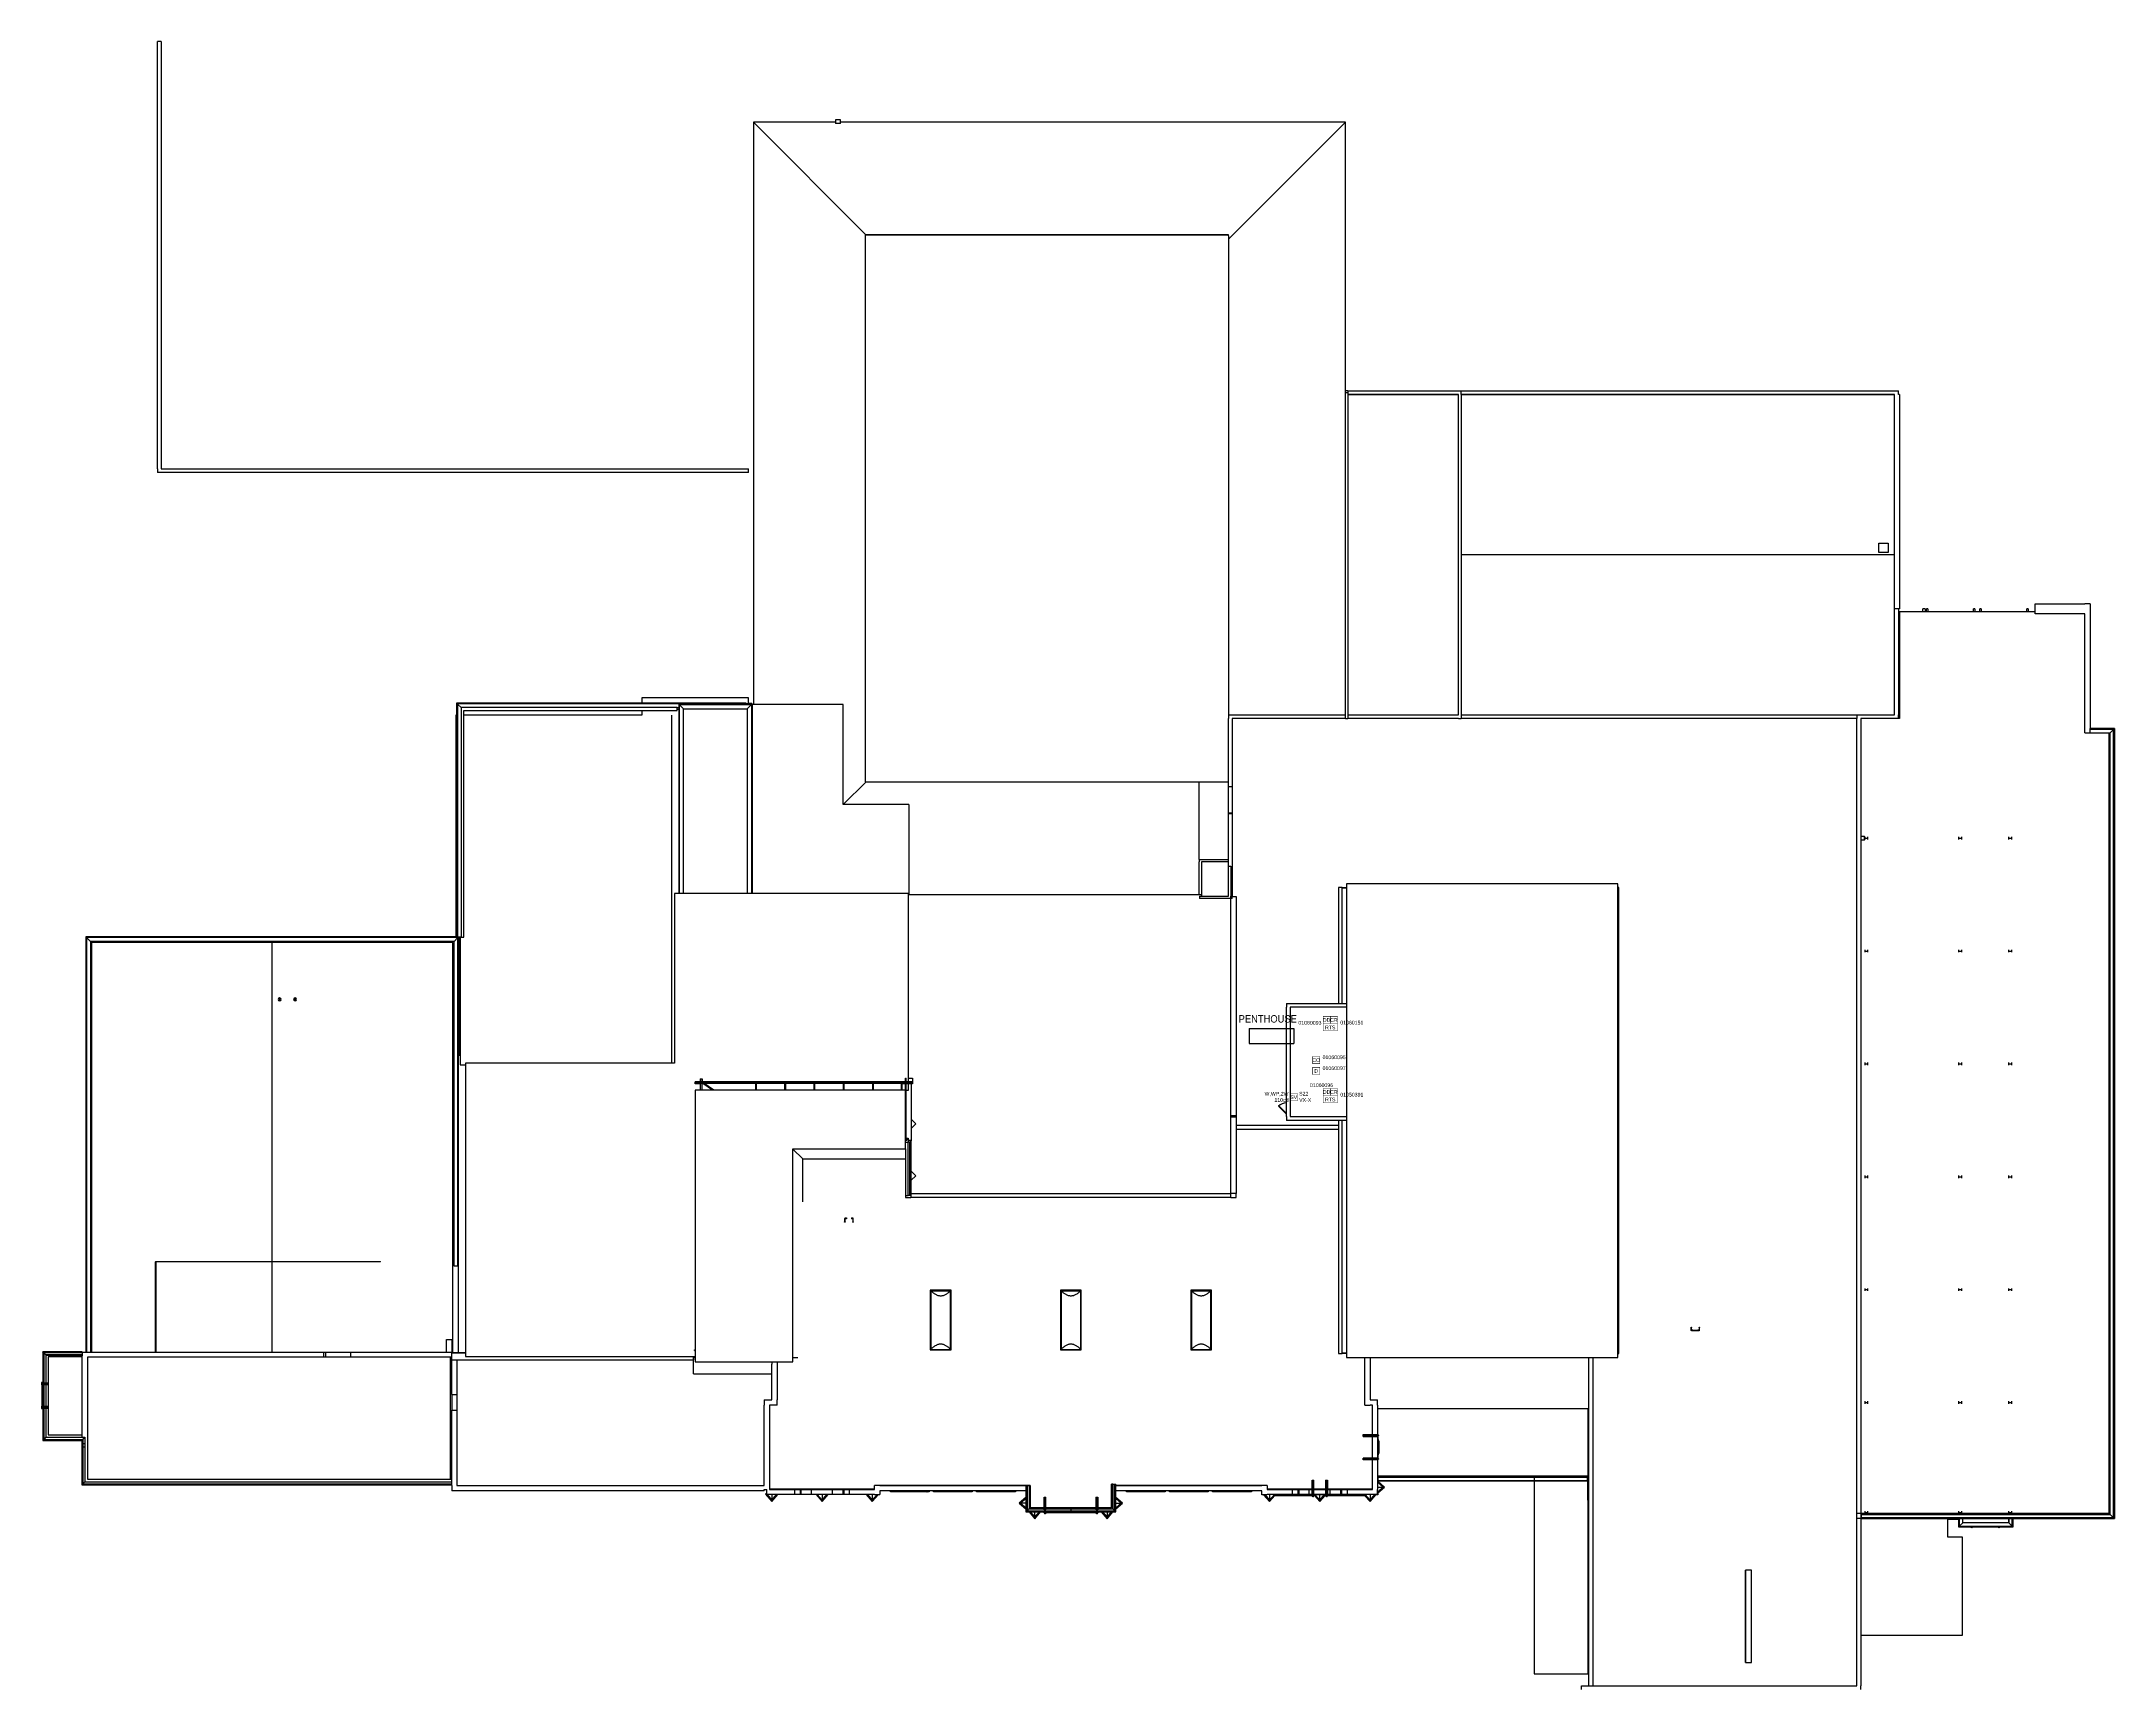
# Model space of a CAD drawing. Header units: inches. Extents: x 10382 to 17068, y 37886 to 43200.
import ezdxf
from ezdxf.enums import TextEntityAlignment as Align

# ---------------------------------------------------------------- set-up
doc = ezdxf.new("R2010")
doc.units = ezdxf.units.IN
doc.header["$LTSCALE"] = 0.25
doc.header["$MEASUREMENT"] = 0
for name, color, linetype in [('BACKGROUND', 8, 'Continuous'), ('CO DETECTOR', 1, 'Continuous'), ('DUCT DETECTOR', 1, 'Continuous'), ('HEAT DETECTOR', 1, 'Continuous'), ('RELAY MODULES', 1, 'Continuous'), ('REMOTE TEST STATION', 1, 'Continuous'), ('SPEAKER STROBE', 1, 'Continuous')]:
    doc.layers.add(name, color=color, linetype=linetype)
doc.styles.add('Arial', font='arial.ttf', dxfattribs={"width": 0.8})
doc.styles.add('Arial_1', font='arial.ttf', dxfattribs={"width": 0.9, "height": 11.25})

# ---------------------------------------------------------------- blocks, each defined once
blk = doc.blocks.new('SIGA-HRD')
at = {"layer": 'HEAT DETECTOR', "const_width": 1.3}
blk.add_lwpolyline([(-11.5, -11.7), (-11.5, 11.7), (11.9, 11.7), (11.9, -11.7)], close=True, dxfattribs=at)
at = {"layer": 'HEAT DETECTOR', "style": 'Arial', "width": 0.8}
blk.add_text('D', height=12, dxfattribs=at).set_placement((0, 0), align=Align.MIDDLE)
for tag, p in [('ADDRESS', (20.6, 9)), ('ZONE', (20.6, -8.6))]:
    blk.add_attdef(tag, text='', height=12, dxfattribs=at).set_placement(p, align=Align.MIDDLE_LEFT)
blk.add_attdef('SUBSCRIPT', text='', height=12, dxfattribs=at).set_placement((-16.6, -9), align=Align.MIDDLE_RIGHT)
blk = doc.blocks.new('SIGA-COD')
at = {"layer": 'CO DETECTOR', "const_width": 1.3}
blk.add_lwpolyline([(-11.5, -11.7), (-11.5, 11.7), (11.9, 11.7), (11.9, -11.7)], close=True, dxfattribs=at)
at = {"layer": 'CO DETECTOR', "style": 'Arial', "width": 0.8}
blk.add_text('CO', height=12, dxfattribs=at).set_placement((0, 0), align=Align.MIDDLE)
for tag, p in [('ADDRESS', (20.6, 9)), ('ZONE', (20.6, -8.6))]:
    blk.add_attdef(tag, text='', height=12, dxfattribs=at).set_placement(p, align=Align.MIDDLE_LEFT)
blk.add_attdef('SUBSCRIPT', text='', height=12, dxfattribs=at).set_placement((-16.6, -9), align=Align.MIDDLE_RIGHT)
blk = doc.blocks.new('SIGA-CR')
at = {"layer": 'RELAY MODULES', "const_width": 1.3}
blk.add_lwpolyline([(-11.5, -11.7), (-11.5, 11.7), (11.9, 11.7), (11.9, -11.7)], close=True, dxfattribs=at)
at = {"layer": 'RELAY MODULES', "style": 'Arial', "width": 0.8}
blk.add_text('CR', height=12, dxfattribs=at).set_placement((0, 0), align=Align.MIDDLE)
for tag, p in [('ADDRESS', (20.6, 9)), ('ZONE', (20.6, -8.6))]:
    blk.add_attdef(tag, text='', height=12, dxfattribs=at).set_placement(p, align=Align.MIDDLE_LEFT)
blk.add_attdef('SUBSCRIPT', text='', height=12, dxfattribs=at).set_placement((-16.6, -9), align=Align.MIDDLE_RIGHT)
blk = doc.blocks.new('SIGA-SD')
at = {"layer": 'DUCT DETECTOR', "const_width": 1.3}
blk.add_lwpolyline([(-11.5, -11.7), (-11.5, 11.7), (11.9, 11.7), (11.9, -11.7)], close=True, dxfattribs=at)
at = {"layer": 'DUCT DETECTOR', "style": 'Arial', "width": 0.8}
blk.add_text('DD', height=12, dxfattribs=at).set_placement((0, 0), align=Align.MIDDLE)
for tag, p in [('ADDRESS', (20.6, 9)), ('ZONE', (20.6, -8.6))]:
    blk.add_attdef(tag, text='', height=12, dxfattribs=at).set_placement(p, align=Align.MIDDLE_LEFT)
blk.add_attdef('SUBSCRIPT', text='', height=12, dxfattribs=at).set_placement((-16.6, -9), align=Align.MIDDLE_RIGHT)
blk = doc.blocks.new('SD-TRK')
at = {"layer": 'REMOTE TEST STATION', "const_width": 1.25}
blk.add_lwpolyline([(-23.2, 12.4), (23.6, 12.4), (23.6, -11), (-23.2, -11)], close=True, dxfattribs=at)
at = {"layer": 'REMOTE TEST STATION', "style": 'Arial', "width": 0.8}
blk.add_text('RTS', height=12, dxfattribs=at).set_placement((0, 0), align=Align.MIDDLE)
blk.add_attdef('DD_NUMBER', text='', height=12, dxfattribs=at).set_placement((29.5, 10.2), align=Align.MIDDLE_LEFT)
blk = doc.blocks.new('WP 757-8A-RS70 WITH LKW-1')
at = {"layer": 'SPEAKER STROBE', "const_width": 1.3}
blk.add_lwpolyline([(-11.5, -11.7), (-11.5, 11.7), (11.9, 11.7), (11.9, -11.7)], close=True, dxfattribs=at)
at = {"layer": 'SPEAKER STROBE', "style": 'Arial', "width": 0.8}
blk.add_text('SV', height=12, dxfattribs=at).set_placement((0, 0), align=Align.MIDDLE)
for tag, p in [('W-WP', (-16.9, 11.3)), ('110CD', (-16.6, -9)), ('2W', (-16.6, -29.4))]:
    blk.add_attdef(tag, text='', height=12, dxfattribs=at).set_placement(p, align=Align.MIDDLE_RIGHT)
for tag, p in [('Speaker_Circuit', (17.5, 11.3)), ('Visual_Circuit', (17.5, -9))]:
    blk.add_attdef(tag, text='', height=12, dxfattribs=at).set_placement(p, align=Align.MIDDLE_LEFT)

msp = doc.modelspace()

# ---------------------------------------------------------------- linework, layer by layer
at = {"layer": 'BACKGROUND'}
for p, q in [((10756, 41822), (10756, 43200)), ((10768, 43200), (10756, 43200)), ((10768, 43200), (10768, 41822)), ((12677.9, 42939.5), (12677.9, 41062.1)), ((12943, 42939.5), (12677.9, 42939.5)), ((13040.9, 42576.5), (12677.9, 42939.5)), ((12959, 42947), (12943, 42947)), ((12943, 42947), (12943, 42935)), ((12959, 42935), (12943, 42935)), ((12959, 42935), (12959, 42947)), ((14587.4, 42939.5), (12959, 42939.5)), ((14210, 42562.2), (14587.4, 42939.5)), ((14587.4, 42067.5), (14587.4, 42939.5)), ((14210, 42576.5), (13038, 42576.5)), ((13038, 42576.5), (13038, 40813)), ((13040.9, 42577), (14210, 42577)), ((13040.9, 42576.5), (13040.9, 42577)), ((14210, 42577), (14210, 42576.5)), ((14210, 42572.8), (14210, 42576.5)), ((14210, 42572.8), (14210, 42562.2)), ((14210, 42562.2), (14210, 41028.5)), ((14595.4, 42073.5), (14587.4, 42073.5)), ((14587.4, 41016.5), (14587.4, 42067.5)), ((14595.4, 42067.5), (14587.4, 42067.5)), ((14595.4, 42073.5), (14960.4, 42073.5)), ((14595.4, 42073.5), (14595.4, 42061.5)), ((14595.4, 42061.5), (14595.4, 41028.5)), ((14952.4, 42061.5), (14595.4, 42061.5)), ((14952.4, 42060.5), (14595.4, 42060.5)), ((14952.4, 41028.5), (14952.4, 42061.5)), ((14960.4, 42073.5), (16370.4, 42073.5)), ((14960.4, 42061.5), (14960.4, 42073.5)), ((16358.4, 42061.5), (14960.4, 42061.5)), ((14960.4, 42061.5), (14960.4, 41016.5)), ((16358.4, 42060.5), (14960.4, 42060.5)), ((16112.9, 42060.5), (16112.9, 42061.5)), ((16120.9, 42061.5), (16120.9, 42060.5)), ((16358.4, 41370.5), (16358.4, 42061.5)), ((16370.4, 42061.5), (16370.4, 42073.5)), ((16374.4, 42061.5), (16370.4, 42061.5)), ((16374.4, 42061.5), (16374.4, 41370.5)), ((10756, 41822), (10756, 41810)), ((12363.3, 41810), (10756, 41810)), ((10768, 41822), (12363.3, 41822)), ((12363.3, 41822), (12662.5, 41822)), ((12662.5, 41810), (12363.3, 41810)), ((12662.5, 41810), (12662.5, 41822)), ((16358.4, 41544.5), (14960.4, 41544.5)), ((16307.4, 41552.1), (16307.4, 41582.1)), ((16307.4, 41582.1), (16337.4, 41582.1)), ((16337.4, 41552.1), (16307.4, 41552.1)), ((16337.4, 41582.1), (16337.4, 41552.1)), ((16811.4, 41386.5), (16971.4, 41386.5)), ((16811.4, 41354.5), (16811.4, 41386.5)), ((16988.4, 41386.5), (16971.4, 41386.5)), ((16988.4, 41386.5), (16988.4, 40984.5)), ((16358.4, 41028.5), (16358.4, 41370.5)), ((16370.4, 41370.5), (16358.4, 41370.5)), ((16374.4, 41370.5), (16370.4, 41370.5)), ((16370.4, 41370.5), (16370.4, 41028.5)), ((16811.4, 41361.1), (16374.4, 41361.1)), ((16374.4, 41361.1), (16374.4, 41016.5)), ((16449.1, 41361.1), (16449.1, 41370.5)), ((16457.1, 41370.5), (16449.1, 41370.5)), ((16457.1, 41370.5), (16457.1, 41361.1)), ((16461.1, 41361.1), (16461.1, 41370.5)), ((16465.1, 41370.5), (16461.1, 41370.5)), ((16465.1, 41370.5), (16465.1, 41361.1)), ((16613.1, 41361.1), (16613.1, 41370.5)), ((16617.1, 41370.5), (16613.1, 41370.5)), ((16617.1, 41370.5), (16617.1, 41361.1)), ((16633.1, 41361.1), (16633.1, 41370.5)), ((16637.1, 41370.5), (16633.1, 41370.5)), ((16637.1, 41370.5), (16637.1, 41361.1)), ((16785.1, 41361.1), (16785.1, 41370.5)), ((16789.1, 41370.5), (16785.1, 41370.5)), ((16789.1, 41370.5), (16789.1, 41361.1)), ((16971.4, 41354.5), (16811.4, 41354.5)), ((16971.4, 40971), (16971.4, 41354.5)), ((16370.4, 41180.5), (16374.4, 41180.5)), ((16374.4, 41168.5), (16370.4, 41168.5)), ((12654.3, 41066.5), (11720.8, 41066.5)), ((11720.8, 41066.5), (11720.8, 40312.8)), ((11721.1, 41066.2), (11723.3, 41063.9)), ((12654.3, 41063.9), (11723.3, 41063.9)), ((11723.3, 41063.9), (11723.3, 40311.8)), ((11723.7, 41063.5), (11735.5, 41051.8)), ((12431.8, 41051.8), (11735.5, 41051.8)), ((11735.5, 41051.8), (11735.5, 40311.8)), ((12662.5, 41083.3), (12318.5, 41083.3)), ((12318.5, 41083.3), (12318.5, 41066.5)), ((12431.8, 41043), (12431.8, 41051.8)), ((12431.8, 41051.8), (12438, 41051.8)), ((12438, 41051.3), (12431.8, 41051.3)), ((12673, 41063.1), (12438, 41063.1)), ((12438, 41063.1), (12438, 40452.4)), ((12438, 41063), (12438.3, 41062.8)), ((12672.7, 41062.8), (12438.3, 41062.8)), ((12438.3, 41062.8), (12438.3, 40452.4)), ((12438.5, 41062.6), (12438.9, 41062.1)), ((12438.9, 41062.1), (12672, 41062.1)), ((12438.9, 41062.1), (12452.5, 41048.5)), ((12438.9, 40452.4), (12438.9, 41062.1)), ((12452.5, 41048.5), (12658.4, 41048.5)), ((12452.5, 41048.5), (12452.8, 41048.3)), ((12452.5, 40452.4), (12452.5, 41048.5)), ((12654.3, 41066.5), (12654.3, 41066.2)), ((12654.3, 41066.2), (12654.3, 41063.9)), ((12654.3, 41065.3), (12662.1, 41065.3)), ((12654.3, 41063.9), (12654.3, 41063.5)), ((12654.3, 41063.5), (12654.3, 41063)), ((12658.4, 41048.5), (12658.2, 41048.3)), ((12672, 41062.1), (12658.4, 41048.5)), ((12658.4, 41048.5), (12658.4, 40452.4)), ((12672.8, 41065.3), (12662.1, 41065.3)), ((12662.1, 41063), (12662.1, 41065.3)), ((12662.5, 41065.3), (12662.5, 41083.3)), ((12672.5, 41062.6), (12672, 41062.1)), ((12672, 41062.1), (12672, 40452.4)), ((12673, 41063), (12672.7, 41062.8)), ((12672.7, 40452.4), (12672.7, 41062.8)), ((12672.8, 41062.7), (12672.7, 41062.7)), ((12672.8, 41065.3), (12672.8, 41063)), ((12672.8, 41062.7), (12672.8, 40452.4)), ((12673, 40452.4), (12673, 41063.1)), ((12967, 41062.1), (12675, 41062.1)), ((12675, 40452.4), (12675, 41062.1)), ((12967, 40739.3), (12967, 41062.1)), ((11720.8, 41027.5), (11718.5, 41027.5)), ((11718.5, 41027.5), (11718.5, 40316.1)), ((11744.4, 40311.8), (11744.4, 41043)), ((11744.4, 41043), (12431.8, 41043)), ((12318.5, 41027.5), (11744.4, 41027.5)), ((12318.5, 41043), (12318.5, 41027.5)), ((12414.5, 39905), (12414.5, 41027.9)), ((12438, 41046.3), (12431.8, 41046.3)), ((12452.8, 41048.2), (12658.1, 41048.2)), ((12452.8, 40452.4), (12452.8, 41048.2)), ((12658.1, 41048.2), (12658.1, 40452.4)), ((14210, 41028.5), (14587.4, 41028.5)), ((14210, 41028.5), (14210, 41016.5)), ((14210, 40797), (14210, 41016.5)), ((14222.5, 41016.5), (14222.5, 40797)), ((14587.4, 41016.5), (14222.5, 41016.5)), ((14587.4, 41016.5), (14595.4, 41016.5)), ((14595.4, 41028.5), (14952.4, 41028.5)), ((14595.4, 41028.5), (14595.4, 41016.5)), ((14952.4, 41016.5), (14595.4, 41016.5)), ((14952.4, 41016.5), (14960.4, 41016.5)), ((14960.4, 41028.5), (16236.8, 41028.5)), ((16236.8, 41016.5), (14960.4, 41016.5)), ((16236.8, 41028.5), (16358.4, 41028.5)), ((16236.8, 41028.5), (16236.8, 41016.5)), ((16236.8, 38800), (16236.8, 41016.5)), ((16370.4, 41016.5), (16249.3, 41016.5)), ((16249.3, 41016.5), (16249.3, 38800)), ((16370.4, 41016.5), (16370.4, 41028.5)), ((16374.4, 41016.5), (16370.4, 41016.5)), ((17067.5, 40984.5), (16988.4, 40984.5)), ((16988.4, 40984.4), (16988.4, 40984.5)), ((16988.4, 40981.5), (16988.4, 40984.4)), ((17067.4, 40984.4), (16988.4, 40984.4)), ((17067.4, 40984.4), (17064.5, 40981.5)), ((17067.4, 40984.4), (17067.4, 38436.7)), ((17067.5, 38436.6), (17067.5, 40984.5)), ((16971.4, 40971), (16988.4, 40971)), ((17064.5, 40981.5), (16988.4, 40981.5)), ((16988.4, 40981.4), (16988.4, 40981.5)), ((16988.4, 40970.5), (16988.4, 40981.4)), ((17064.4, 40981.4), (16988.4, 40981.4)), ((16988.4, 40970.5), (17053.6, 40970.5)), ((17050.1, 38454), (17050.1, 40970.5)), ((17064.4, 40981.4), (17053.6, 40970.5)), ((17053.6, 38450.5), (17053.6, 40970.5)), ((17064.4, 40981.4), (17064.4, 38439.7)), ((17064.5, 38439.6), (17064.5, 40981.5)), ((12967.6, 40739.3), (13041.4, 40813)), ((13038, 40813), (14210, 40813)), ((14115.4, 40562.2), (14115.4, 40813)), ((14222.5, 40797), (14210, 40797)), ((14210, 40711.5), (14210, 40797)), ((14222.5, 40797), (14210, 40797)), ((14222.5, 40797), (14222.5, 40711.5)), ((13178.8, 40739.3), (12967, 40739.3)), ((13178.8, 40739.3), (13178.8, 40450.4)), ((14210, 40711.5), (14210, 40710.2)), ((14222.5, 40711.5), (14210, 40711.5)), ((14210, 40562.2), (14210, 40710.2)), ((14210, 40710.2), (14222.5, 40710.2)), ((14222.5, 40710.2), (14222.5, 40711.5)), ((14222.5, 40710.2), (14222.5, 40444.4)), ((16249.3, 40637), (16260.8, 40637)), ((16249.3, 40637), (16249.3, 40624.5)), ((16260.8, 40624.5), (16249.3, 40624.5)), ((16260.8, 40624.5), (16260.8, 40637)), ((16262.8, 40626.9), (16262.8, 40635.2)), ((16262.8, 40631), (16271.8, 40631)), ((16271.8, 40626.9), (16271.8, 40635.2)), ((16565.8, 40626.9), (16565.8, 40635.2)), ((16565.8, 40631), (16574.8, 40631)), ((16574.8, 40626.9), (16574.8, 40635.2)), ((16726.8, 40626.9), (16726.8, 40635.2)), ((16726.8, 40631), (16735.8, 40631)), ((16735.8, 40626.9), (16735.8, 40635.2)), ((14115.4, 40562.2), (14210, 40562.2)), ((14115.4, 40562.2), (14115.4, 40554.6)), ((14115.4, 40449.5), (14115.4, 40554.6)), ((14123, 40554.6), (14123, 40449.5)), ((14210, 40554.6), (14123, 40554.6)), ((14210, 40554.6), (14210, 40562.2)), ((14210, 40541), (14210, 40554.6)), ((14210, 40444.4), (14210, 40541)), ((14210, 40541), (14218, 40541)), ((14218, 40541), (14218, 40444.4)), ((13178, 40452.4), (12424.1, 40452.4)), ((12424.1, 40452.4), (12424.1, 39905)), ((13178, 39844.8), (13178, 40452.4)), ((13178, 40450.4), (13178.8, 40450.4)), ((13178, 40449.5), (14115.4, 40449.5)), ((14115.4, 40449.5), (14123, 40449.5)), ((14123, 40449.5), (14123, 40444.4)), ((14577, 40472.3), (14565, 40472.3)), ((14565, 40472.3), (14565, 40098)), ((14577, 40098), (14577, 40472.3)), ((14577, 40472.2), (14591.1, 40472.2)), ((14577, 40471.3), (14591.1, 40471.3)), ((14591.1, 40471.2), (14577, 40471.2)), ((15465.3, 40483.5), (14591.1, 40483.5)), ((14591.1, 40483.5), (14591.1, 38956)), ((15465.3, 38956), (15465.3, 40483.5)), ((15469, 40472.3), (15465.3, 40472.3)), ((15469, 38969.5), (15469, 40472.3)), ((14116.5, 40444.4), (14210, 40444.4)), ((14116.5, 40444.4), (14116.5, 40436.4)), ((14218, 40436.4), (14116.5, 40436.4)), ((14218, 40444.4), (14222.5, 40444.4)), ((14218, 40436.4), (14218, 40444.4)), ((14218, 40444.4), (14222.5, 40444.4)), ((14218, 40443.3), (14235, 40443.3)), ((14218, 39737), (14218, 40436.4)), ((14222.5, 40436.4), (14218, 40436.4)), ((14222.5, 40436.4), (14222.5, 40444.4)), ((14235, 40443.3), (14235, 39737)), ((11718.5, 40316.1), (11720.8, 40316.1)), ((10525.1, 40312.8), (10525.1, 38973.9)), ((11723.4, 40312.8), (10525.1, 40312.8)), ((10527.7, 40310.3), (10525.4, 40312.5)), ((10527.7, 40310.3), (10527.7, 38973.9)), ((11724.7, 40310.3), (10527.7, 40310.3)), ((10539.9, 40298.1), (10528.1, 40309.9)), ((10539.9, 40298.1), (10539.9, 38973.9)), ((11712.5, 40298.1), (10539.9, 40298.1)), ((10543.4, 40294.6), (10543.4, 39568.7)), ((10988.1, 40294.6), (10543.4, 40294.6)), ((11256.5, 40294.6), (10988.1, 40294.6)), ((11126.2, 39266), (11126.2, 40294.6)), ((11256.5, 40294.6), (11256.5, 40298.1)), ((11709, 40294.6), (11256.5, 40294.6)), ((11709, 38973.9), (11709, 40294.6)), ((11712.5, 40298.1), (11724.3, 40309.9)), ((11712.5, 39250.6), (11712.5, 40298.1)), ((11723.7, 40311.8), (11723.4, 40311.8)), ((11735.5, 40311.8), (11723.7, 40311.8)), ((11724.6, 40310.3), (11726.2, 40311.8)), ((11724.7, 39250.6), (11724.7, 40310.3)), ((11727.2, 39250.6), (11727.2, 40311.8)), ((11729.4, 39931.2), (11729.4, 40311.8)), ((11732.5, 40311.8), (11732.5, 39899.8)), ((11735.5, 40311.8), (11744.4, 40311.8)), ((16262.8, 40262.9), (16262.8, 40271.2)), ((16262.8, 40267), (16271.8, 40267)), ((16271.8, 40262.9), (16271.8, 40271.2)), ((16565.8, 40262.9), (16565.8, 40271.2)), ((16565.8, 40267), (16574.8, 40267)), ((16574.8, 40262.9), (16574.8, 40271.2)), ((16726.8, 40262.9), (16726.8, 40271.2)), ((16726.8, 40267), (16735.8, 40267)), ((16735.8, 40262.9), (16735.8, 40271.2)), ((14397, 40098), (14591.1, 40098)), ((14397, 40098), (14397, 40086)), ((14397, 39732.9), (14397, 40086)), ((14591.1, 40086), (14409, 40086)), ((14409, 40086), (14409, 39732.9)), ((14277.1, 40017.2), (14277.1, 39969.2)), ((14277.1, 40017.2), (14421.1, 40017.2)), ((14421.1, 40017.2), (14421.1, 39969.2)), ((11729.4, 39931.2), (11732.5, 39931.2)), ((14277.1, 39969.2), (14421.1, 39969.2)), ((11732.5, 39899.8), (11749.4, 39899.8)), ((12424.1, 39905), (11749.4, 39905)), ((11749.4, 39905), (11749.4, 38959.9)), ((12506.6, 39855.2), (12511.3, 39855.2)), ((12506.6, 39855.2), (12506.6, 39844.8)), ((12511.3, 39855.2), (12512.1, 39855.2)), ((12511.3, 39855.2), (12511.3, 39840.4)), ((12512.1, 39855.2), (12512.5, 39855.2)), ((12512.1, 39855.2), (12512.1, 39840.4)), ((12512.5, 39855.2), (12512.5, 39845)), ((13168.7, 39857.5), (13170.8, 39857.5)), ((13168.7, 39840.4), (13168.7, 39857.5)), ((13170.8, 39840.4), (13170.8, 39857.5)), ((13178, 39856.5), (13191.3, 39856.5)), ((13191.3, 39856.5), (13191.3, 39844.8)), ((16262.8, 39898.9), (16262.8, 39907.2)), ((16262.8, 39903), (16271.8, 39903)), ((16271.8, 39898.9), (16271.8, 39907.2)), ((16565.8, 39898.9), (16565.8, 39907.2)), ((16565.8, 39903), (16574.8, 39903)), ((16574.8, 39898.9), (16574.8, 39907.2)), ((16726.8, 39898.9), (16726.8, 39907.2)), ((16726.8, 39903), (16735.8, 39903)), ((16735.8, 39898.9), (16735.8, 39907.2)), ((12489.8, 39840.4), (12489.8, 39844.8)), ((12511.3, 39844.8), (12489.8, 39844.8)), ((12489.8, 39839.7), (12489.8, 39840.4)), ((13191.3, 39840.4), (12489.8, 39840.4)), ((12489.8, 39839), (12489.8, 39839.7)), ((13191.3, 39839.7), (12489.8, 39839.7)), ((12508.5, 39839), (12489.8, 39839)), ((13169, 39818), (12490, 39818)), ((12490, 39818), (12490, 38941.9)), ((12506.6, 39839), (12506.6, 39818)), ((12510.6, 39842.9), (12512.1, 39845)), ((12514.2, 39840.4), (12510.6, 39842.9)), ((12511.3, 39839.7), (12511.3, 39818)), ((12518.5, 39840.4), (12512.1, 39845)), ((12512.1, 39845), (12512.2, 39845)), ((12512.1, 39845), (12512.5, 39845)), ((12518.5, 39840.4), (12512.1, 39845)), ((12512.1, 39841.9), (12512.1, 39840.4)), ((12512.1, 39839.7), (12512.1, 39818)), ((12512.1, 39839.6), (12512.1, 39818)), ((12512.2, 39845), (12518.6, 39840.4)), ((13168.7, 39844.8), (12512.7, 39844.8)), ((12546.1, 39818), (12515.3, 39839.7)), ((12550.4, 39818), (12519.6, 39839.7)), ((12684.4, 39839.6), (12519.6, 39839.6)), ((12684.4, 39839.7), (12686.9, 39839.7)), ((12684.4, 39839.7), (12684.4, 39818)), ((12686.9, 39839.7), (12686.9, 39818)), ((12778.6, 39839.6), (12686.9, 39839.6)), ((12778.6, 39839.7), (12781.1, 39839.7)), ((12778.6, 39839.7), (12778.6, 39818)), ((12781.1, 39839.7), (12781.1, 39818)), ((12872.8, 39839.6), (12781.1, 39839.6)), ((12872.8, 39839.7), (12875.3, 39839.7)), ((12872.8, 39839.7), (12872.8, 39818)), ((12875.3, 39839.7), (12875.3, 39818)), ((12967, 39839.6), (12875.3, 39839.6)), ((12967, 39839.7), (12969.5, 39839.7)), ((12967, 39839.7), (12967, 39818)), ((12969.5, 39839.7), (12969.5, 39818)), ((13062, 39839.6), (12969.5, 39839.6)), ((13062, 39839.7), (13064.5, 39839.7)), ((13062, 39839.7), (13062, 39818)), ((13064.5, 39839.7), (13064.5, 39818)), ((13155.8, 39839.6), (13064.5, 39839.6)), ((13155.8, 39839.7), (13158.3, 39839.7)), ((13155.8, 39818), (13155.8, 39839.7)), ((13158.3, 39818), (13158.3, 39839.7)), ((13168.7, 39839), (13158.3, 39839)), ((13168.7, 39818), (13168.7, 39839.7)), ((13169, 39629), (13169, 39818)), ((13191.3, 39844.8), (13170.8, 39844.8)), ((13170.8, 39658.1), (13170.8, 39839.7)), ((13191.3, 39839), (13170.8, 39839)), ((13170.8, 39818), (13178, 39818)), ((13178, 39818), (13178, 39839)), ((13187.4, 39655.8), (13187.4, 39839)), ((13191.3, 39844.8), (13191.3, 39840.4)), ((13191.3, 39840.4), (13191.3, 39839.7)), ((13191.3, 39839.7), (13191.3, 39839)), ((13201.5, 39710), (13187.4, 39723.7)), ((14218, 39732), (14218, 39737)), ((14218, 39737), (14235, 39737)), ((14218, 39484.7), (14218, 39732)), ((14218, 39732), (14235, 39732)), ((14235, 39737), (14235, 39732)), ((14235, 39732), (14235, 39484.7)), ((14372.8, 39767.8), (14371.6, 39766.6)), ((14371.6, 39766.6), (14397, 39741.1)), ((14397, 39743.6), (14372.8, 39767.8)), ((14397, 39732.9), (14397, 39720.9)), ((14591.1, 39720.9), (14397, 39720.9)), ((14409, 39732.9), (14591.1, 39732.9)), ((14565, 39720.9), (14565, 38969.5)), ((14577, 38969.5), (14577, 39720.9)), ((13170.8, 39658.1), (13169, 39658.1)), ((13177.5, 39649.1), (13169, 39649.1)), ((13170.8, 39664), (13177.5, 39664)), ((13170.8, 39663.2), (13177.5, 39663.2)), ((13170.8, 39662.7), (13177.5, 39662.7)), ((13170.8, 39660.1), (13177.5, 39660.1)), ((13170.8, 39658.8), (13177.5, 39658.8)), ((13170.8, 39656.1), (13170.8, 39658.1)), ((13173.2, 39656.1), (13170.8, 39656.1)), ((13176.9, 39478.8), (13176.9, 39649.1)), ((13176.9, 39478.8), (13176.9, 39649.1)), ((13177.5, 39664), (13177.5, 39663.2)), ((13177.5, 39663.2), (13177.5, 39662.7)), ((13177.5, 39662.7), (13177.5, 39660.1)), ((13177.5, 39660.1), (13177.5, 39658.8)), ((13177.5, 39658.8), (13177.5, 39649.1)), ((13187.4, 39655.8), (13177.5, 39656)), ((13177.5, 39655.7), (13179.6, 39655.6)), ((13186, 39650.4), (13177.5, 39650.4)), ((13182.9, 39478.8), (13182.9, 39650.4)), ((13186, 39650.4), (13186, 39655.6)), ((13186, 39655.5), (13186.4, 39655.5)), ((13186, 39654.4), (13186.9, 39654.4)), ((13186.4, 39655.5), (13186.4, 39654.8)), ((13186.4, 39654.8), (13187.4, 39654.8)), ((13186.9, 39478.8), (13186.9, 39654.4)), ((13187.4, 39695.5), (13201.5, 39710)), ((13187.4, 39654.8), (13187.4, 39655.8)), ((14235, 39705), (14565, 39705)), ((14565, 39692), (14235, 39692)), ((12805.5, 38941.9), (12805.5, 39629)), ((12805.5, 39629), (13169, 39629)), ((12837.1, 39596.4), (12805.5, 39628)), ((12805.5, 39628), (12837.1, 39596.4)), ((12837.1, 39596.4), (13169, 39596.4)), ((12837.1, 39458.4), (12837.1, 39596.4)), ((13169, 39629), (13169, 39478.8)), ((10543.1, 39568.7), (10543.4, 39568.7)), ((10543.1, 39568.7), (10543.1, 39560.7)), ((10543.4, 39560.7), (10543.1, 39560.7)), ((10543.4, 39560.7), (10543.4, 39568.7)), ((10543.4, 39560.7), (10543.4, 38973.9)), ((13201.5, 39542), (13186.9, 39557.1)), ((13186.9, 39527.9), (13201.5, 39542)), ((16262.8, 39534.9), (16262.8, 39543.2)), ((16262.8, 39539), (16271.8, 39539)), ((16271.8, 39534.9), (16271.8, 39543.2)), ((16565.8, 39534.9), (16565.8, 39543.2)), ((16565.8, 39539), (16574.8, 39539)), ((16574.8, 39534.9), (16574.8, 39543.2)), ((16726.8, 39534.9), (16726.8, 39543.2)), ((16726.8, 39539), (16735.8, 39539)), ((16735.8, 39534.9), (16735.8, 39543.2)), ((13169, 39478.8), (13169, 39472.7)), ((13169, 39478.8), (13176.9, 39478.8)), ((13169, 39472.7), (13186, 39472.7)), ((13180.6, 39478.8), (13176.9, 39478.8)), ((13182.9, 39478.8), (13180.6, 39478.8)), ((13186.9, 39478.8), (13182.9, 39478.8)), ((13186, 39478.8), (13186, 39472.7)), ((14218, 39472.7), (13186, 39472.7)), ((13186.9, 39484.7), (14218, 39484.7)), ((14218, 39472.7), (14218, 39484.7)), ((14235, 39484.7), (14218, 39484.7)), ((14218, 39472.7), (14235, 39472.7)), ((14235, 39472.7), (14235, 39484.7)), ((12972.1, 39405), (12972.1, 39393.5)), ((12972.1, 39405), (12972.9, 39405)), ((12972.8, 39393.4), (12972.8, 39393.7)), ((12972.8, 39393.4), (12972.8, 39393.7)), ((12972.8, 39392.8), (12972.9, 39392.8)), ((12972.8, 39392.8), (12972.8, 39392.8)), ((12972.8, 39392.8), (12972.8, 39392.8)), ((12972.8, 39392.8), (12972.8, 39392.8)), ((12972.8, 39392.8), (12972.8, 39392.8)), ((12972.9, 39405), (12973.6, 39405)), ((12973.6, 39406.5), (12974, 39406.5)), ((12973.6, 39403.5), (12973.6, 39406.5)), ((12973.6, 39393.5), (12973.6, 39405)), ((12974, 39403.5), (12973.6, 39403.5)), ((12974, 39406.5), (12978, 39406.5)), ((12974, 39406.5), (12974, 39403.5)), ((12978, 39403.5), (12974, 39403.5)), ((12978, 39406.5), (12978, 39403.5)), ((12994, 39406.5), (12998, 39406.5)), ((12994, 39406.5), (12994, 39403.5)), ((12998, 39403.5), (12994, 39403.5)), ((12998, 39406.5), (12998.4, 39406.5)), ((12998, 39403.5), (12998, 39406.5)), ((12998.4, 39403.5), (12998, 39403.5)), ((12998.4, 39406.5), (12998.4, 39403.5)), ((12998.4, 39405), (12998.4, 39393.5)), ((12998.4, 39405), (12999.1, 39405)), ((12999.1, 39405), (12999.9, 39405)), ((12999.1, 39392.8), (12999.3, 39392.8)), ((12999.3, 39393.7), (12999.3, 39393.4)), ((12999.3, 39393.7), (12999.3, 39393.4)), ((12999.3, 39392.8), (12999.3, 39392.8)), ((12999.3, 39392.8), (12999.3, 39392.8)), ((12999.3, 39392.8), (12999.3, 39392.8)), ((12999.3, 39392.8), (12999.3, 39392.8)), ((12999.9, 39393.5), (12999.9, 39405)), ((10749.4, 39266), (11475.4, 39266)), ((10749.4, 39266), (10749.4, 39264.5)), ((10749.4, 38973.9), (10749.4, 39264.5)), ((10750.9, 39264.5), (10750.9, 38973.9)), ((11475.4, 39264.5), (10750.9, 39264.5)), ((11126.2, 38973.9), (11126.2, 39264.5)), ((11475.4, 39264.5), (11475.4, 39266)), ((11724.3, 39250.6), (11712.5, 39250.6)), ((11724.6, 39250.6), (11724.3, 39250.6)), ((11726.9, 39250.6), (11724.6, 39250.6)), ((11726, 39250.6), (11726, 38972.9)), ((11727.2, 39250.6), (11726.9, 39250.6)), ((16262.8, 39170.9), (16262.8, 39179.2)), ((16271.8, 39170.9), (16271.8, 39179.2)), ((16565.8, 39170.9), (16565.8, 39179.2)), ((16574.8, 39170.9), (16574.8, 39179.2)), ((16726.8, 39170.9), (16726.8, 39179.2)), ((16735.8, 39170.9), (16735.8, 39179.2)), ((13315.5, 39173.5), (13248.5, 39173.5)), ((13248.5, 39173.5), (13248.5, 38980.6)), ((13250.3, 39171.7), (13313.7, 39171.7)), ((13313.7, 39171.7), (13250.3, 39171.7)), ((13313.7, 39171.7), (13250.3, 39171.7)), ((13250.3, 39171.7), (13250.3, 38982.4)), ((13313.7, 38982.4), (13313.7, 39171.7)), ((13315.5, 38980.6), (13315.5, 39173.5)), ((13735.5, 39173.5), (13668.5, 39173.5)), ((13668.5, 39173.5), (13668.5, 38980.6)), ((13670.3, 39171.7), (13733.7, 39171.7)), ((13733.7, 39171.7), (13670.3, 39171.7)), ((13733.7, 39171.7), (13670.3, 39171.7)), ((13670.3, 39171.7), (13670.3, 38982.4)), ((13733.7, 38982.4), (13733.7, 39171.7)), ((13735.5, 38980.6), (13735.5, 39173.5)), ((14155.5, 39173.5), (14088.5, 39173.5)), ((14088.5, 39173.5), (14088.5, 38980.6)), ((14090.3, 39171.7), (14153.7, 39171.7)), ((14153.7, 39171.7), (14090.3, 39171.7)), ((14153.7, 39171.7), (14090.3, 39171.7)), ((14090.3, 39171.7), (14090.3, 38982.4)), ((14153.7, 38982.4), (14153.7, 39171.7)), ((14155.5, 38980.6), (14155.5, 39173.5)), ((16262.8, 39175), (16271.8, 39175)), ((16565.8, 39175), (16574.8, 39175)), ((16726.8, 39175), (16735.8, 39175)), ((15701.6, 39053), (15701.6, 39043.5)), ((15702.4, 39043.5), (15701.6, 39043.5)), ((15702.4, 39053.7), (15702.3, 39053.7)), ((15702.3, 39053.7), (15702.3, 39053.7)), ((15702.3, 39053.7), (15702.3, 39053.7)), ((15702.3, 39053.7), (15702.3, 39053.7)), ((15702.3, 39053.7), (15702.3, 39053.7)), ((15702.3, 39052.8), (15702.3, 39053.1)), ((15702.3, 39052.8), (15702.3, 39053.1)), ((15703.1, 39043.5), (15702.4, 39043.5)), ((15703.1, 39043.5), (15703.1, 39053)), ((15703.1, 39045), (15703.5, 39045)), ((15703.1, 39042), (15703.1, 39045)), ((15703.5, 39045), (15707.5, 39045)), ((15703.5, 39045), (15703.5, 39042)), ((15707.5, 39042), (15707.5, 39045)), ((15723.5, 39043.8), (15707.5, 39043.8)), ((15707.5, 39043.1), (15723.5, 39043.1)), ((15723.5, 39045), (15727.5, 39045)), ((15723.5, 39042), (15723.5, 39045)), ((15727.5, 39045), (15727.9, 39045)), ((15727.5, 39042), (15727.5, 39045)), ((15727.9, 39053), (15727.9, 39043.5)), ((15727.9, 39045), (15727.9, 39042)), ((15728.6, 39043.5), (15727.9, 39043.5)), ((15728.8, 39053.7), (15728.6, 39053.7)), ((15729.4, 39043.5), (15728.6, 39043.5)), ((15728.8, 39053.7), (15728.8, 39053.7)), ((15728.8, 39053.7), (15728.8, 39053.7)), ((15728.8, 39053.7), (15728.8, 39053.7)), ((15728.8, 39053.7), (15728.8, 39053.7)), ((15728.8, 39053.1), (15728.8, 39052.8)), ((15728.8, 39053.1), (15728.8, 39052.8)), ((15729.4, 39043.5), (15729.4, 39053)), ((11688, 38973.9), (11688, 39014.5)), ((11688, 39014.5), (11705, 39014.5)), ((11705, 39014.5), (11705, 38973.9)), ((12488.3, 38978.8), (12488.3, 38980.9)), ((12488.3, 38980.9), (12490, 38980.9)), ((12488.3, 38978.8), (12490, 38978.8)), ((13248.5, 38980.6), (13315.5, 38980.6)), ((13248.5, 38980.6), (13248.5, 38980.5)), ((13248.5, 38980.5), (13315.5, 38980.5)), ((13250.3, 38982.4), (13313.7, 38982.4)), ((13315.5, 38980.6), (13315.5, 38980.5)), ((13668.5, 38980.6), (13735.5, 38980.6)), ((13668.5, 38980.6), (13668.5, 38980.5)), ((13668.5, 38980.5), (13735.5, 38980.5)), ((13670.3, 38982.4), (13733.7, 38982.4)), ((13735.5, 38980.6), (13735.5, 38980.5)), ((14088.5, 38980.6), (14155.5, 38980.6)), ((14088.5, 38980.6), (14088.5, 38980.5)), ((14088.5, 38980.5), (14155.5, 38980.5)), ((14090.3, 38982.4), (14153.7, 38982.4)), ((14155.5, 38980.6), (14155.5, 38980.5)), ((15703.5, 39042), (15703.1, 39042)), ((15707.5, 39042), (15703.5, 39042)), ((15727.5, 39042), (15723.5, 39042)), ((15727.9, 39042), (15727.5, 39042)), ((10386.1, 38974.9), (10386.1, 38874.6)), ((10513.1, 38974.9), (10386.1, 38974.9)), ((10388.4, 38972.5), (10388.4, 38874.6)), ((10513.1, 38972.5), (10388.4, 38972.5)), ((10396.2, 38964.7), (10389.5, 38971.5)), ((10389.5, 38971.5), (10389.5, 38874.6)), ((10513.1, 38971.5), (10389.5, 38971.5)), ((10396.2, 38964.7), (10396.2, 38874.6)), ((10513.1, 38964.7), (10396.2, 38964.7)), ((10513.1, 38962.4), (10396.2, 38962.4)), ((10404.1, 38958.9), (10404.1, 38706.8)), ((10513.1, 38958.9), (10404.1, 38958.9)), ((10513.1, 38974.9), (10513.1, 38972.6)), ((10513.1, 38973.9), (10749.4, 38973.9)), ((10513.1, 38972.5), (10513.1, 38971.5)), ((10513.1, 38971.5), (10513.1, 38964.7)), ((10513.1, 38964.7), (10513.1, 38960.9)), ((10513.1, 38960.9), (10513.1, 38964.7)), ((10513.1, 38964.7), (10513.1, 38962.4)), ((10513.1, 38699), (10513.1, 38958.9)), ((11299.7, 38956.9), (10530.1, 38956.9)), ((10530.1, 38956.9), (10530.1, 38563.4)), ((10749.4, 38973.9), (10750.9, 38973.9)), ((10750.9, 38973.9), (11299.7, 38973.9)), ((11291.4, 38973.9), (11379.6, 38973.9)), ((11291.4, 38973.9), (11291.4, 38956.9)), ((11379.6, 38956.9), (11291.4, 38956.9)), ((11299.7, 38956.9), (11299.7, 38973.9)), ((11379.6, 38973.9), (11709, 38973.9)), ((11379.6, 38956.9), (11379.6, 38973.9)), ((11379.6, 38956.9), (11379.6, 38973.9)), ((11705, 38956.9), (11379.6, 38956.9)), ((11701, 38563.4), (11701, 38956.9)), ((11705, 38972.9), (11749.4, 38972.9)), ((11705, 38972.9), (11705, 38971.8)), ((11749.4, 38971.8), (11705, 38971.8)), ((11705, 38971.6), (11705, 38971.8)), ((11705, 38971.2), (11705, 38971.6)), ((11705, 38948.6), (11705, 38971.2)), ((11705, 38971.2), (11749.4, 38971.2)), ((11705, 38837), (11705, 38948.6)), ((11705, 38948.6), (12484.5, 38948.6)), ((11709, 38972.9), (11709, 38973.9)), ((11722, 38948.6), (11722, 38837)), ((11722, 38948.3), (12484.5, 38948.3)), ((11749.4, 38959.9), (12490, 38959.9)), ((12484.5, 38956.5), (12484.5, 38959.8)), ((12484.5, 38959.8), (12489.1, 38959.8)), ((12489.6, 38956.5), (12484.5, 38956.5)), ((12484.5, 38956.5), (12484.5, 38948.6)), ((12484.8, 38951.4), (12484.5, 38951.4)), ((12484.5, 38948.6), (12484.5, 38948.3)), ((12484.5, 38948.3), (12484.5, 38948.3)), ((12484.8, 38903.5), (12484.8, 38956.5)), ((12489.6, 38955.1), (12489.6, 38959.9)), ((12489.6, 38955.1), (12490, 38955.1)), ((12490, 38941.9), (12805.5, 38941.9)), ((12737.5, 38941.9), (12737.5, 38934.4)), ((12737.5, 38820), (12737.5, 38934.4)), ((12754.5, 38941.9), (12754.5, 38820)), ((12805.5, 38956.5), (12821.4, 38956.5)), ((14565, 38969.5), (14577, 38969.5)), ((14577, 38970.7), (14591.1, 38970.7)), ((14591.1, 38970.5), (14577, 38970.5)), ((14591.1, 38969.7), (14577, 38969.7)), ((14591.1, 38956), (15465.3, 38956)), ((14649.5, 38803), (14649.5, 38956)), ((14666.5, 38956), (14666.5, 38820)), ((15371.3, 38956), (15371.3, 37898)), ((15385.3, 38956), (15385.3, 37898)), ((15465.3, 38969.5), (15469, 38969.5)), ((10386.1, 38875.6), (10382.1, 38875.6)), ((10382.1, 38875.6), (10382.1, 38867.6)), ((10382.1, 38867.6), (10384.1, 38867.6)), ((10384.1, 38872.6), (10383.1, 38871.7)), ((10383.1, 38871.7), (10383.5, 38872)), ((10383.1, 38871.7), (10384.1, 38871.6)), ((10383.1, 38871.6), (10383.1, 38871.7)), ((10383.1, 38871.6), (10383.1, 38871.6)), ((10383.1, 38871.6), (10384.1, 38871.6)), ((10384.1, 38870.6), (10383.1, 38871.6)), ((10383.5, 38871.3), (10383.1, 38871.6)), ((10384.1, 38874.6), (10402.1, 38874.6)), ((10384.1, 38872.6), (10384.1, 38874.6)), ((10384.1, 38872.6), (10384.1, 38871.6)), ((10402.1, 38872.6), (10384.1, 38872.6)), ((10384.1, 38871.6), (10384.1, 38870.6)), ((10402.1, 38871.6), (10384.1, 38871.6)), ((10384.1, 38870.6), (10402.1, 38870.6)), ((10384.1, 38868.6), (10384.1, 38870.6)), ((10384.1, 38833.6), (10384.1, 38868.6)), ((10402.1, 38868.6), (10384.1, 38868.6)), ((10386.1, 38868.6), (10386.1, 38798.6)), ((10388.4, 38868.6), (10388.4, 38798.6)), ((10389.5, 38868.6), (10389.5, 38798.6)), ((10396.2, 38868.6), (10396.2, 38798.6)), ((10402.1, 38874.6), (10402.1, 38872.6)), ((10402.1, 38872.6), (10402.1, 38871.6)), ((10402.1, 38871.6), (10402.1, 38870.6)), ((10402.1, 38870.6), (10402.1, 38868.6)), ((12484.8, 38903.5), (12737.5, 38903.5)), ((10384.1, 38799.6), (10382.1, 38799.6)), ((10382.1, 38799.6), (10382.1, 38791.6)), ((10382.1, 38791.6), (10386.1, 38791.6)), ((10384.1, 38796.6), (10383.1, 38795.6)), ((10383.6, 38796.1), (10383.1, 38795.6)), ((10383.1, 38795.6), (10383.1, 38795.6)), ((10384.1, 38795.6), (10383.1, 38795.6)), ((10383.1, 38795.6), (10383.1, 38795.6)), ((10384.1, 38795.6), (10383.1, 38795.6)), ((10383.1, 38795.6), (10384.1, 38794.6)), ((10383.2, 38795.6), (10383.3, 38795.4)), ((10384.1, 38833.6), (10386.1, 38833.6)), ((10384.1, 38798.6), (10384.1, 38833.6)), ((10386.1, 38833.6), (10384.1, 38833.6)), ((10384.1, 38798.6), (10384.1, 38796.6)), ((10402.1, 38798.6), (10384.1, 38798.6)), ((10384.1, 38795.6), (10384.1, 38796.6)), ((10402.1, 38796.6), (10384.1, 38796.6)), ((10384.1, 38795.6), (10384.1, 38794.6)), ((10384.1, 38795.6), (10402.1, 38795.6)), ((10384.1, 38794.6), (10384.1, 38792.6)), ((10384.1, 38794.6), (10402.1, 38794.6)), ((10384.1, 38792.6), (10402.1, 38792.6)), ((10386.1, 38792.6), (10386.1, 38688.8)), ((10388.4, 38792.6), (10388.4, 38691.2)), ((10389.5, 38792.6), (10389.5, 38692.2)), ((10396.2, 38792.6), (10396.2, 38699)), ((10402.1, 38796.6), (10402.1, 38798.6)), ((10402.1, 38796.6), (10402.1, 38795.6)), ((10402.1, 38795.6), (10402.1, 38794.6)), ((10402.1, 38792.6), (10402.1, 38794.6)), ((11705, 38837), (11722, 38837)), ((11705, 38837), (11705, 38786.5)), ((11705, 38543), (11705, 38786.5)), ((11705, 38786.5), (11722, 38786.5)), ((11722, 38837), (11722, 38786.5)), ((11722, 38786.5), (11722, 38543)), ((12713, 38820), (12737.5, 38820)), ((12713, 38820), (12713, 38803)), ((12713, 38543), (12713, 38803)), ((12730, 38803), (12730, 38531)), ((12754.5, 38803), (12730, 38803)), ((12754.5, 38803), (12754.5, 38820)), ((14649.5, 38803), (14666.5, 38803)), ((14666.5, 38820), (14691, 38820)), ((14674, 38803), (14666.5, 38803)), ((14674, 38708), (14674, 38803)), ((14691, 38803), (14691, 38820)), ((14691, 38803), (14691, 38708)), ((15370.5, 38791), (14691, 38791)), ((15370.5, 38574.4), (15370.5, 38791)), ((16236.8, 38454), (16236.8, 38800)), ((16249.3, 38800), (16249.3, 38454)), ((16262.8, 38806.9), (16262.8, 38815.2)), ((16262.8, 38811), (16271.8, 38811)), ((16271.8, 38806.9), (16271.8, 38815.2)), ((16565.8, 38806.9), (16565.8, 38815.2)), ((16565.8, 38811), (16574.8, 38811)), ((16574.8, 38806.9), (16574.8, 38815.2)), ((16726.8, 38806.9), (16726.8, 38815.2)), ((16726.8, 38811), (16735.8, 38811)), ((16735.8, 38806.9), (16735.8, 38815.2)), ((11701, 38773.5), (11705, 38773.5)), ((10386.1, 38688.8), (10512.1, 38688.8)), ((10388.4, 38691.2), (10514.4, 38691.2)), ((10396.2, 38699), (10389.5, 38692.2)), ((10389.5, 38692.2), (10515.5, 38692.2)), ((10396.2, 38699), (10522.2, 38699)), ((10404.1, 38706.8), (10513.1, 38706.8)), ((10512.1, 38688.8), (10512.1, 38666.9)), ((10512.1, 38679.4), (10514.4, 38679.4)), ((10512.1, 38679.4), (10512.1, 38545.3)), ((10514.4, 38666.9), (10512.1, 38666.9)), ((10513.1, 38699), (10513.1, 38706.8)), ((10514.4, 38691.2), (10514.4, 38666.9)), ((10514.4, 38679.4), (10514.4, 38547.7)), ((10514.4, 38679.4), (10515.5, 38679.4)), ((10515.5, 38666.9), (10514.4, 38666.9)), ((10515.5, 38692.2), (10522.2, 38699)), ((10515.5, 38692.2), (10515.5, 38666.9)), ((10515.5, 38679.4), (10522.2, 38679.4)), ((10515.5, 38679.4), (10515.5, 38548.7)), ((10522.2, 38666.9), (10515.5, 38666.9)), ((10522.2, 38699), (10522.2, 38666.9)), ((10522.2, 38679.4), (10522.2, 38555.5)), ((14644, 38705.5), (14644, 38708)), ((14644, 38708), (14691, 38708)), ((14644, 38704.5), (14644, 38705.5)), ((14644, 38705.5), (14691, 38705.5)), ((14644, 38702), (14644, 38704.5)), ((14691, 38704.5), (14644, 38704.5)), ((14644, 38702), (14691, 38702)), ((14674, 38632), (14674, 38702)), ((14691, 38708), (14691, 38705.5)), ((14691, 38708), (14694.3, 38705.5)), ((14691, 38705.5), (14691, 38708)), ((14691, 38705.5), (14691, 38704.5)), ((14691, 38705), (14691, 38705.5)), ((14694.3, 38705.5), (14691, 38705.5)), ((14691, 38704.5), (14691, 38705)), ((14691, 38704.5), (14691, 38702)), ((14694.3, 38704.5), (14691, 38702)), ((14694.3, 38704.5), (14691, 38704.5)), ((14691, 38702), (14691, 38704.5)), ((14691, 38702), (14691, 38632)), ((14692, 38702), (14691, 38702)), ((14692, 38688), (14691, 38688)), ((14691, 38674), (14692, 38674)), ((14691, 38660), (14692, 38660)), ((14692, 38646), (14691, 38646)), ((14692, 38702), (14692, 38688)), ((14692, 38688), (14692, 38674)), ((14692, 38674), (14692, 38660)), ((14692, 38660), (14692, 38646)), ((14692, 38646), (14692, 38632)), ((14693.3, 38692), (14693.3, 38667)), ((14693.3, 38667), (14693.3, 38642.1)), ((14694.3, 38705.5), (14694.3, 38704.5)), ((14694.8, 38687.7), (14694.8, 38667)), ((14694.8, 38667), (14694.8, 38646.4)), ((14644, 38629.5), (14644, 38632)), ((14691, 38632), (14644, 38632)), ((14644, 38628.5), (14644, 38629.5)), ((14644, 38629.5), (14691, 38629.5)), ((14644, 38626), (14644, 38628.5)), ((14691, 38628.5), (14644, 38628.5)), ((14691, 38626), (14644, 38626)), ((14674, 38531), (14674, 38626)), ((14691, 38632), (14691, 38629.5)), ((14691, 38632), (14694.3, 38629.5)), ((14691, 38629.5), (14691, 38632)), ((14692, 38632), (14691, 38632)), ((14691, 38629.5), (14691, 38628.5)), ((14691, 38629), (14691, 38629.5)), ((14691, 38629.5), (14694.3, 38629.5)), ((14691, 38628.5), (14691, 38629)), ((14691, 38628.5), (14691, 38626)), ((14694.3, 38628.5), (14691, 38628.5)), ((14691, 38626), (14691, 38628.5)), ((14694.3, 38628.5), (14691, 38626)), ((14691, 38626), (14691, 38531)), ((14694.3, 38629.5), (14694.3, 38628.5)), ((15370.5, 38587), (15371.3, 38587)), ((10512.1, 38545.3), (11705, 38545.3)), ((10514.4, 38547.7), (11705, 38547.7)), ((10522.2, 38555.5), (10515.5, 38548.7)), ((10515.5, 38548.7), (11705, 38548.7)), ((10522.2, 38555.5), (11705, 38555.5)), ((10530.1, 38563.4), (11705, 38563.4)), ((11705, 38543), (11705, 38526)), ((12713, 38526), (11705, 38526)), ((11722, 38543), (12713, 38543)), ((12713, 38526), (12713, 38531)), ((12713, 38531), (12721.5, 38531)), ((12716.8, 38515.5), (12719.1, 38517.5)), ((12716.8, 38515.5), (12737.5, 38491.4)), ((12721.5, 38514), (12718, 38514)), ((12721.5, 38514.6), (12719.1, 38517.5)), ((12721.5, 38514), (12721.5, 38531)), ((12811.5, 38514), (12721.5, 38514)), ((12722, 38514), (12724.8, 38510.8)), ((12722, 38514), (12737.5, 38496)), ((13069, 38532), (12730, 38532)), ((12730, 38531), (12811.5, 38531)), ((12737.5, 38491.4), (12757, 38514)), ((12737.5, 38496), (12753, 38514)), ((12737.5, 38514), (12737.5, 38496)), ((12750.6, 38511.2), (12753, 38514)), ((12811.5, 38531), (12829.5, 38531)), ((12811.5, 38514), (12811.5, 38531)), ((12829.5, 38514), (12811.5, 38514)), ((12829.5, 38531), (12831.5, 38531)), ((12829.5, 38514), (12829.5, 38531)), ((12831.5, 38514), (12829.5, 38514)), ((12831.5, 38531), (12865.5, 38531)), ((12831.5, 38531), (12831.5, 38514)), ((12865.5, 38514), (12831.5, 38514)), ((12865.5, 38531), (12899.5, 38531)), ((12865.5, 38514), (12865.5, 38531)), ((12899.5, 38514), (12865.5, 38514)), ((12880, 38514), (12899.5, 38491.4)), ((12884, 38514), (12886.8, 38510.8)), ((12884, 38514), (12899.5, 38496)), ((12899.5, 38531), (12933.5, 38531)), ((12933.5, 38514), (12899.5, 38514)), ((12899.5, 38491.4), (12919, 38514)), ((12899.5, 38496), (12915, 38514)), ((12899.5, 38514), (12899.5, 38496)), ((12912.6, 38511.2), (12915, 38514)), ((12933.5, 38531), (12967.5, 38531)), ((12933.5, 38514), (12933.5, 38531)), ((12967.5, 38514), (12933.5, 38514)), ((12967.5, 38531), (12969.5, 38531)), ((12967.5, 38514), (12967.5, 38531)), ((12969.5, 38514), (12967.5, 38514)), ((12969.5, 38531), (12987.5, 38531)), ((12969.5, 38531), (12969.5, 38514)), ((12987.5, 38514), (12969.5, 38514)), ((12987.5, 38531), (13069, 38531)), ((12987.5, 38514), (12987.5, 38531)), ((13069, 38514), (12987.5, 38514)), ((13042, 38514), (13061.5, 38491.4)), ((13046, 38514), (13048.8, 38510.8)), ((13046, 38514), (13061.5, 38496)), ((13061.5, 38491.4), (13081, 38514)), ((13061.5, 38496), (13077, 38514)), ((13061.5, 38514), (13061.5, 38496)), ((13069, 38544), (13069, 38543)), ((13571, 38544), (13069, 38544)), ((13069, 38531), (13069, 38543)), ((13086, 38543), (13069, 38543)), ((13069, 38514), (13086, 38514)), ((13074.6, 38511.2), (13077, 38514)), ((13086, 38543), (13557.1, 38543)), ((13557.1, 38526), (13086, 38526)), ((13086, 38526), (13086, 38514)), ((13120, 38524.3), (13120, 38526)), ((13120, 38523), (13120, 38524.3)), ((13126.5, 38524.3), (13120, 38524.3)), ((13127.3, 38523), (13120, 38523)), ((13238.6, 38524.3), (13126.5, 38524.3)), ((13237.8, 38523), (13127.3, 38523)), ((13173.5, 38525.7), (13173.5, 38526)), ((13191.5, 38525.7), (13173.5, 38525.7)), ((13175.5, 38525.7), (13175.5, 38525.2)), ((13189.5, 38525.2), (13175.5, 38525.2)), ((13189.5, 38525.7), (13189.5, 38525.2)), ((13191.5, 38526), (13191.5, 38525.7)), ((13245, 38523), (13237.8, 38523)), ((13245, 38524.3), (13238.6, 38524.3)), ((13245, 38526), (13245, 38524.3)), ((13245, 38524.3), (13245, 38523)), ((13259, 38524.3), (13259, 38526)), ((13259, 38523), (13259, 38524.3)), ((13265.5, 38524.3), (13259, 38524.3)), ((13266.3, 38523), (13259, 38523)), ((13377.6, 38524.3), (13265.5, 38524.3)), ((13376.8, 38523), (13266.3, 38523)), ((13312.5, 38525.7), (13312.5, 38526)), ((13330.5, 38525.7), (13312.5, 38525.7)), ((13314.5, 38525.7), (13314.5, 38525.2)), ((13328.5, 38525.2), (13314.5, 38525.2)), ((13328.5, 38525.7), (13328.5, 38525.2)), ((13330.5, 38526), (13330.5, 38525.7)), ((13384, 38523), (13376.8, 38523)), ((13384, 38524.3), (13377.6, 38524.3)), ((13384, 38526), (13384, 38524.3)), ((13384, 38524.3), (13384, 38523)), ((13398, 38524.3), (13398, 38526)), ((13398, 38523), (13398, 38524.3)), ((13404.5, 38524.3), (13398, 38524.3)), ((13405.3, 38523), (13398, 38523)), ((13516.6, 38524.3), (13404.5, 38524.3)), ((13515.8, 38523), (13405.3, 38523)), ((13451.5, 38525.7), (13451.5, 38526)), ((13469.5, 38525.7), (13451.5, 38525.7)), ((13453.5, 38525.7), (13453.5, 38525.2)), ((13467.5, 38525.2), (13453.5, 38525.2)), ((13467.5, 38525.7), (13467.5, 38525.2)), ((13469.5, 38526), (13469.5, 38525.7)), ((13523, 38523), (13515.8, 38523)), ((13523, 38524.3), (13516.6, 38524.3)), ((13523, 38526), (13523, 38524.3)), ((13523, 38524.3), (13523, 38523)), ((13557.1, 38543), (13561.1, 38543)), ((13557.1, 38543), (13557.1, 38458.2)), ((13561.1, 38543), (13561.1, 38462.2)), ((13561.1, 38543), (13563.4, 38543)), ((13563.4, 38543), (13567.1, 38543)), ((13567.1, 38543), (13571, 38543)), ((13567.1, 38543), (13567.1, 38468.2)), ((13571, 38543), (13571, 38544)), ((13571, 38543), (13571, 38472)), ((13833, 38472), (13833, 38548)), ((13836.9, 38548), (13833, 38548)), ((13836.9, 38548), (13840.6, 38548)), ((13836.9, 38468.2), (13836.9, 38548)), ((13840.6, 38548), (13842.9, 38548)), ((13842.9, 38462.2), (13842.9, 38548)), ((13842.9, 38548), (13846.9, 38548)), ((13846.9, 38458.2), (13846.9, 38548)), ((14335, 38544), (13846.9, 38544)), ((13846.9, 38543), (14318, 38543)), ((14318, 38526), (13846.9, 38526)), ((13881, 38524.3), (13881, 38526)), ((13881, 38523), (13881, 38524.3)), ((13887.5, 38524.3), (13881, 38524.3)), ((13888.3, 38523), (13881, 38523)), ((13999.6, 38524.3), (13887.5, 38524.3)), ((13998.8, 38523), (13888.3, 38523)), ((13934.5, 38525.7), (13934.5, 38526)), ((13952.5, 38525.7), (13934.5, 38525.7)), ((13936.5, 38525.7), (13936.5, 38525.2)), ((13950.5, 38525.2), (13936.5, 38525.2)), ((13950.5, 38525.7), (13950.5, 38525.2)), ((13952.5, 38526), (13952.5, 38525.7)), ((14006, 38523), (13998.8, 38523)), ((14006, 38524.3), (13999.6, 38524.3)), ((14006, 38526), (14006, 38524.3)), ((14006, 38524.3), (14006, 38523)), ((14020, 38524.3), (14020, 38526)), ((14020, 38523), (14020, 38524.3)), ((14026.5, 38524.3), (14020, 38524.3)), ((14027.3, 38523), (14020, 38523)), ((14138.6, 38524.3), (14026.5, 38524.3)), ((14137.8, 38523), (14027.3, 38523)), ((14073.5, 38525.7), (14073.5, 38526)), ((14091.5, 38525.7), (14073.5, 38525.7)), ((14075.5, 38525.2), (14075.5, 38525.7)), ((14089.5, 38525.2), (14075.5, 38525.2)), ((14089.5, 38525.2), (14089.5, 38525.7)), ((14091.5, 38526), (14091.5, 38525.7)), ((14145, 38523), (14137.8, 38523)), ((14145, 38524.3), (14138.6, 38524.3)), ((14145, 38526), (14145, 38524.3)), ((14145, 38524.3), (14145, 38523)), ((14159, 38524.3), (14159, 38526)), ((14159, 38523), (14159, 38524.3)), ((14165.5, 38524.3), (14159, 38524.3)), ((14166.3, 38523), (14159, 38523)), ((14277.6, 38524.3), (14165.5, 38524.3)), ((14276.8, 38523), (14166.3, 38523)), ((14212.5, 38525.7), (14212.5, 38526)), ((14230.5, 38525.7), (14212.5, 38525.7)), ((14214.5, 38525.7), (14214.5, 38525.2)), ((14228.5, 38525.2), (14214.5, 38525.2)), ((14228.5, 38525.7), (14228.5, 38525.2)), ((14230.5, 38526), (14230.5, 38525.7)), ((14284, 38523), (14276.8, 38523)), ((14284, 38524.3), (14277.6, 38524.3)), ((14284, 38526), (14284, 38524.3)), ((14284, 38524.3), (14284, 38523)), ((14317.5, 38513.5), (14317.5, 38526)), ((14327.4, 38513.5), (14317.5, 38513.5)), ((14335, 38543), (14318, 38543)), ((14318, 38514), (14318, 38526)), ((14318, 38514), (14335, 38514)), ((14323.5, 38513.5), (14342.5, 38491.4)), ((14327, 38514), (14329.8, 38510.8)), ((14327, 38514), (14342.5, 38496)), ((14335, 38543), (14335, 38544)), ((14335, 38543), (14335, 38531)), ((14479.5, 38532), (14335, 38532)), ((14335, 38531), (14416.5, 38531)), ((14416.5, 38514), (14335, 38514)), ((14342.5, 38496), (14358, 38514)), ((14342.5, 38514), (14342.5, 38496)), ((14342.5, 38491.4), (14359.8, 38511.5)), ((14355.6, 38511.2), (14358, 38514)), ((14355.8, 38511.5), (14479.7, 38511.5)), ((14416.5, 38531), (14434.5, 38531)), ((14416.5, 38514), (14416.5, 38531)), ((14434.5, 38514), (14416.5, 38514)), ((14434.5, 38531), (14436.5, 38531)), ((14434.5, 38514), (14434.5, 38531)), ((14436.5, 38514), (14434.5, 38514)), ((14436.5, 38531), (14470.5, 38531)), ((14436.5, 38531), (14436.5, 38514)), ((14470.5, 38514), (14436.5, 38514)), ((14470.5, 38531), (14479.5, 38531)), ((14470.5, 38514), (14470.5, 38531)), ((14479.6, 38514), (14470.5, 38514)), ((14476, 38514), (14476, 38514)), ((14476, 38514), (14479.6, 38514)), ((14482.5, 38507.1), (14478.1, 38514)), ((14478.1, 38514), (14482.5, 38507.1)), ((14479.5, 38560.8), (14482, 38560.8)), ((14479.5, 38513.8), (14479.5, 38560.8)), ((14482, 38513.8), (14479.5, 38513.8)), ((14479.5, 38513.8), (14482, 38513.8)), ((14482, 38510.6), (14479.5, 38513.8)), ((14479.6, 38511.5), (14482.5, 38507.1)), ((14482, 38560.8), (14483, 38560.8)), ((14482, 38513.8), (14482, 38560.8)), ((14483, 38513.8), (14482, 38513.8)), ((14482, 38510.6), (14482, 38513.8)), ((14482, 38513.8), (14482.5, 38513.8)), ((14483, 38510.6), (14482, 38510.6)), ((14482.5, 38513.8), (14483, 38513.8)), ((14482.5, 38507.1), (14482.5, 38510.6)), ((14487, 38514), (14482.6, 38507.1)), ((14482.6, 38507.1), (14487, 38514)), ((14482.6, 38507.1), (14485.4, 38511.5)), ((14484.8, 38510.6), (14482.6, 38507.1)), ((14483, 38560.8), (14485.5, 38560.8)), ((14483, 38560.8), (14483, 38513.8)), ((14485.5, 38513.8), (14483, 38513.8)), ((14485.5, 38513.8), (14483, 38510.6)), ((14483, 38513.8), (14485.5, 38513.8)), ((14483, 38513.8), (14483, 38510.6)), ((14485.4, 38511.5), (14491.2, 38511.5)), ((14485.5, 38513.8), (14485.5, 38560.8)), ((14523.5, 38532), (14485.5, 38532)), ((14485.5, 38531), (14504.5, 38531)), ((14504.5, 38514), (14485.5, 38514)), ((14485.5, 38514), (14498.2, 38514)), ((14487.2, 38511.5), (14504.5, 38491.4)), ((14489.1, 38514), (14491.4, 38511.2)), ((14489.1, 38514), (14504.5, 38496)), ((14510.8, 38514), (14498.2, 38514)), ((14498.2, 38514), (14498.2, 38514)), ((14498.2, 38514), (14510.8, 38514)), ((14504.5, 38531), (14523.5, 38531)), ((14523.5, 38514), (14504.5, 38514)), ((14504.5, 38496), (14504.5, 38514)), ((14504.5, 38496), (14520, 38514)), ((14504.5, 38491.4), (14521.8, 38511.5)), ((14510.8, 38514), (14523.5, 38514)), ((14510.8, 38514), (14510.8, 38514)), ((14517.2, 38510.8), (14520, 38514)), ((14517.8, 38511.5), (14523.6, 38511.5)), ((14526.4, 38507.1), (14522, 38514)), ((14522, 38514), (14526.4, 38507.1)), ((14523.5, 38560.8), (14526, 38560.8)), ((14523.5, 38560.8), (14523.5, 38513.8)), ((14526, 38513.8), (14523.5, 38513.8)), ((14526, 38510.6), (14523.5, 38513.8)), ((14523.5, 38513.8), (14526, 38513.8)), ((14523.6, 38511.5), (14526.4, 38507.1)), ((14526, 38560.8), (14527, 38560.8)), ((14526, 38513.8), (14526, 38560.8)), ((14527, 38513.8), (14526, 38513.8)), ((14526, 38510.6), (14526, 38513.8)), ((14526, 38513.8), (14526.5, 38513.8)), ((14527, 38510.6), (14526, 38510.6)), ((14530.9, 38514), (14526.5, 38507.1)), ((14526.5, 38507.1), (14530.9, 38514)), ((14526.5, 38513.8), (14527, 38513.8)), ((14526.5, 38507.1), (14529.4, 38511.5)), ((14526.5, 38510.6), (14526.5, 38507.1)), ((14528.7, 38510.6), (14526.5, 38507.1)), ((14527, 38560.8), (14529.5, 38560.8)), ((14527, 38560.8), (14527, 38513.8)), ((14529.5, 38513.8), (14527, 38513.8)), ((14529.5, 38513.8), (14527, 38510.6)), ((14527, 38510.6), (14527, 38513.8)), ((14527, 38513.8), (14529.5, 38513.8)), ((14529.3, 38511.5), (14653.2, 38511.5)), ((14529.5, 38560.8), (14529.5, 38513.8)), ((14674, 38532), (14529.5, 38532)), ((14529.5, 38531), (14538.5, 38531)), ((14538.5, 38514), (14529.5, 38514)), ((14529.5, 38514), (14533, 38514)), ((14533, 38514), (14533, 38514)), ((14538.5, 38531), (14572.5, 38531)), ((14538.5, 38514), (14538.5, 38531)), ((14572.5, 38514), (14538.5, 38514)), ((14572.5, 38531), (14574.5, 38531)), ((14572.5, 38514), (14572.5, 38531)), ((14574.5, 38514), (14572.5, 38514)), ((14574.5, 38531), (14592.5, 38531)), ((14574.5, 38531), (14574.5, 38514)), ((14592.5, 38514), (14574.5, 38514)), ((14592.5, 38531), (14674, 38531)), ((14592.5, 38531), (14592.5, 38514)), ((14691, 38514), (14592.5, 38514)), ((14649.2, 38511.6), (14666.5, 38491.4)), ((14651, 38514), (14653.8, 38510.8)), ((14651, 38514), (14666.5, 38496)), ((14666.5, 38496), (14682, 38514)), ((14666.5, 38514), (14666.5, 38496)), ((14666.5, 38491.4), (14685.5, 38513.5)), ((14679.6, 38511.2), (14682, 38514)), ((14691.5, 38513.5), (14681.6, 38513.5)), ((14691, 38574.4), (15370.5, 38574.4)), ((14694.4, 38551.2), (14691, 38554)), ((14709, 38538.6), (14691, 38554)), ((14691, 38538.5), (14709, 38538.5)), ((14691, 38523), (14709, 38538.5)), ((14691, 38514), (14691, 38531)), ((14691, 38523), (14694.8, 38526.3)), ((14691.5, 38574.4), (14691.5, 38553.6)), ((14692, 38558), (14691.5, 38558)), ((14691.5, 38519.5), (14713.6, 38538.5)), ((14691.5, 38523.5), (14691.5, 38513.5)), ((14713.6, 38538.5), (14691.6, 38557.5)), ((14692, 38574.4), (14692, 38558)), ((14692, 38569.5), (14692, 38571.5)), ((14692, 38571.5), (15367.5, 38571.5)), ((15367.5, 38569.5), (14692, 38569.5)), ((14692, 38558), (14692, 38560)), ((14692, 38560), (15367.5, 38560)), ((15367.5, 38558), (14692, 38558)), ((14709, 38538.6), (14709, 38538.5)), ((14713.6, 38538.5), (14709, 38538.5)), ((14709, 38538.5), (14709, 38538.5)), ((15195.4, 38574.4), (15195.4, 38571.5)), ((15195.4, 38569.5), (15195.4, 38560)), ((15195.4, 38558), (15195.4, 37935.7)), ((15367.5, 38558), (15367.5, 38574.4)), ((15367.5, 38571.5), (15367.5, 38569.5)), ((15367.5, 38560), (15367.5, 38558)), ((15367.5, 38558), (15368, 38558)), ((15368, 38574.4), (15368, 38497)), ((12737.5, 38491.4), (12737.5, 38496)), ((12737.5, 38496), (12737.5, 38496)), ((12737.5, 38496), (12737.5, 38496)), ((12899.5, 38491.4), (12899.5, 38496)), ((12899.5, 38496), (12899.5, 38496)), ((12899.5, 38496), (12899.5, 38496)), ((13061.5, 38491.4), (13061.5, 38496)), ((13061.5, 38496), (13061.5, 38496)), ((13061.5, 38496), (13061.5, 38496)), ((13557.1, 38505.2), (13535.4, 38486.5)), ((13535.4, 38486.5), (13540, 38486.5)), ((13535.4, 38486.5), (13557.1, 38467.8)), ((13557.1, 38501.3), (13540, 38486.5)), ((13540.1, 38486.6), (13540, 38486.5)), ((13540, 38486.5), (13557.1, 38471.8)), ((13557.1, 38486.5), (13540, 38486.5)), ((13540, 38486.5), (13540, 38486.5)), ((13540, 38486.5), (13540, 38486.5)), ((13557.1, 38501.3), (13554.2, 38498.7)), ((13555.1, 38473.5), (13557.1, 38471.8)), ((13557.1, 38458.2), (13616, 38458.2)), ((13561.1, 38462.2), (13615.5, 38462.2)), ((13567.1, 38468.2), (13563.4, 38464.5)), ((13566.8, 38458.2), (13585.5, 38436.4)), ((13567.1, 38472), (13571, 38472)), ((13567.1, 38472), (13571, 38472)), ((13567.1, 38468.2), (13615.5, 38468.2)), ((13570.8, 38458.2), (13572.5, 38456.2)), ((13570.8, 38458.2), (13585.5, 38441)), ((13571, 38473), (13615.5, 38473)), ((13571, 38472), (13615.5, 38472)), ((13585.5, 38436.4), (13604.2, 38458.2)), ((13585.5, 38441), (13585.5, 38458.2)), ((13585.5, 38441), (13600.3, 38458.2)), ((13597.7, 38455.2), (13600.3, 38458.2)), ((13613.7, 38472), (13613.7, 38473)), ((13618.4, 38452.1), (13614.5, 38458.2)), ((13614.5, 38458.2), (13618.4, 38452.1)), ((13614.5, 38458.2), (13618.4, 38452.1)), ((13615.5, 38505.8), (13618, 38505.8)), ((13615.5, 38464.5), (13615.5, 38505.8)), ((13615.5, 38458.8), (13615.5, 38463.1)), ((13618, 38458.8), (13615.5, 38458.8)), ((13615.5, 38458.8), (13618, 38458.8)), ((13618, 38455.6), (13615.5, 38458.8)), ((13618, 38505.8), (13619, 38505.8)), ((13618, 38458.8), (13618, 38505.8)), ((13619, 38458.8), (13618, 38458.8)), ((13618, 38455.6), (13618, 38458.8)), ((13618, 38458.8), (13618.5, 38458.8)), ((13619, 38455.6), (13618, 38455.6)), ((13618.5, 38452.1), (13618.4, 38452.1)), ((13618.5, 38458.8), (13619, 38458.8)), ((13622.4, 38458.2), (13618.5, 38452.1)), ((13618.5, 38452.1), (13622.4, 38458.2)), ((13618.5, 38452.1), (13621.4, 38456.5)), ((13618.5, 38452.1), (13618.5, 38455.6)), ((13620.7, 38455.6), (13618.5, 38452.1)), ((13618.5, 38452.1), (13618.5, 38452.1)), ((13619, 38505.8), (13621.5, 38505.8)), ((13619, 38505.8), (13619, 38458.8)), ((13621.5, 38458.8), (13619, 38458.8)), ((13621.5, 38458.8), (13619, 38455.6)), ((13619, 38458.8), (13621.5, 38458.8)), ((13619, 38458.8), (13619, 38455.6)), ((13621, 38458.2), (13702, 38458.2)), ((13621.3, 38462.2), (13702, 38462.2)), ((13621.3, 38456.5), (13782.7, 38456.5)), ((13621.5, 38465.2), (13621.5, 38505.8)), ((13621.5, 38473), (13782.6, 38473)), ((13621.5, 38472), (13702, 38472)), ((13621.5, 38468.2), (13702, 38468.2)), ((13621.5, 38458.8), (13621.5, 38462.6)), ((13702, 38472), (13702, 38473)), ((13702, 38472), (13782.6, 38472)), ((13702, 38468.2), (13702, 38472)), ((13702, 38468.2), (13782.6, 38468.2)), ((13702, 38468.2), (13702, 38464.5)), ((13702, 38462.2), (13782.7, 38462.2)), ((13702, 38458.2), (13783.1, 38458.2)), ((13785.5, 38452.1), (13781.6, 38458.2)), ((13781.6, 38458.2), (13785.5, 38452.1)), ((13782.6, 38505.8), (13785.1, 38505.8)), ((13782.6, 38505.8), (13782.6, 38465.2)), ((13782.6, 38462.6), (13782.6, 38458.8)), ((13785.1, 38458.8), (13782.6, 38458.8)), ((13785.1, 38455.6), (13782.6, 38458.8)), ((13782.6, 38458.8), (13785.1, 38458.8)), ((13782.7, 38456.5), (13785.5, 38452.1)), ((13785.1, 38505.8), (13786.1, 38505.8)), ((13785.1, 38458.8), (13785.1, 38505.8)), ((13786.1, 38458.8), (13785.1, 38458.8)), ((13785.1, 38455.6), (13785.1, 38458.8)), ((13785.1, 38458.8), (13785.6, 38458.8)), ((13786.1, 38455.6), (13785.1, 38455.6)), ((13785.6, 38452.1), (13785.5, 38452.1)), ((13785.6, 38458.8), (13786.1, 38458.8)), ((13789.5, 38458.2), (13785.6, 38452.1)), ((13785.6, 38452.1), (13789.5, 38458.2)), ((13785.6, 38452.1), (13789.5, 38458.2)), ((13785.6, 38455.6), (13785.6, 38452.1)), ((13787.8, 38455.6), (13785.6, 38452.1)), ((13785.6, 38452.1), (13785.6, 38452.1)), ((13786.1, 38505.8), (13788.6, 38505.8)), ((13786.1, 38505.8), (13786.1, 38458.8)), ((13788.6, 38458.8), (13786.1, 38458.8)), ((13788.6, 38458.8), (13786.1, 38455.6)), ((13786.1, 38455.6), (13786.1, 38458.8)), ((13786.1, 38458.8), (13788.6, 38458.8)), ((13788.1, 38458.2), (13846.9, 38458.2)), ((13788.6, 38505.8), (13788.6, 38464.5)), ((13788.6, 38473), (13833, 38473)), ((13788.6, 38472), (13833, 38472)), ((13788.6, 38468.2), (13836.9, 38468.2)), ((13788.6, 38463.1), (13788.6, 38458.8)), ((13788.6, 38462.2), (13842.9, 38462.2)), ((13790.3, 38473), (13790.3, 38472)), ((13799.8, 38458.2), (13818.5, 38436.4)), ((13803.8, 38458.2), (13806.3, 38455.2)), ((13803.8, 38458.2), (13818.5, 38441)), ((13818.5, 38436.4), (13837.2, 38458.2)), ((13818.5, 38441), (13833.3, 38458.2)), ((13818.5, 38458.2), (13818.5, 38441)), ((13831.5, 38456.2), (13833.3, 38458.2)), ((13836.9, 38468.2), (13840.6, 38464.5)), ((13868.6, 38486.5), (13846.9, 38505.2)), ((13848.9, 38499.5), (13846.9, 38501.3)), ((13864, 38486.5), (13846.9, 38501.3)), ((13846.9, 38467.8), (13868.6, 38486.5)), ((13846.9, 38486.5), (13864, 38486.5)), ((13846.9, 38471.8), (13864, 38486.5)), ((13846.9, 38471.8), (13849.3, 38473.8)), ((13868.6, 38486.5), (13864, 38486.5)), ((13864, 38486.5), (13864, 38486.5)), ((13864, 38486.5), (13864, 38486.5)), ((14342.5, 38491.4), (14342.5, 38496)), ((14342.5, 38496), (14342.5, 38496)), ((14342.5, 38496), (14342.5, 38496)), ((14482.5, 38507.1), (14482.5, 38507.1)), ((14482.6, 38507.1), (14482.5, 38507.1)), ((14504.5, 38496), (14504.5, 38491.4)), ((14504.5, 38496), (14504.5, 38496)), ((14504.5, 38496), (14504.5, 38496)), ((14526.5, 38507.1), (14526.5, 38507.1)), ((14526.5, 38507.1), (14526.5, 38507.1)), ((14666.5, 38491.4), (14666.5, 38496)), ((14666.5, 38496), (14666.5, 38496)), ((14666.5, 38496), (14666.5, 38496)), ((15368, 38497.5), (15368, 38496.5)), ((15371.3, 38497.5), (15368, 38497.5)), ((15368, 38497), (15371.3, 38497)), ((15368, 38496.5), (15371.3, 38496.5)), ((15370.5, 37935.7), (15370.5, 38496.5)), ((15370.5, 38496), (15371.3, 38496)), ((16236.8, 38454), (16249.3, 38454)), ((16236.8, 38437.8), (16236.8, 38454)), ((16249.3, 38454), (16571.3, 38454)), ((16249.3, 38454), (16249.3, 38438)), ((16251.1, 38439.7), (16251.1, 38450.5)), ((16251.1, 38450.5), (17053.6, 38450.5)), ((16262.8, 38454), (16262.8, 38460.2)), ((16262.8, 38456), (16271.8, 38456)), ((16271.8, 38454), (16271.8, 38460.2)), ((16565.8, 38454), (16565.8, 38460.2)), ((16565.8, 38456), (16574.8, 38456)), ((16571.3, 38454), (16732.8, 38454)), ((16571.3, 38450.5), (16571.3, 38454)), ((16571.3, 38450.5), (16571.3, 38454)), ((16574.8, 38454), (16574.8, 38460.2)), ((16726.8, 38454), (16726.8, 38460.2)), ((16726.8, 38456), (16735.8, 38456)), ((16732.8, 38454), (17050.1, 38454)), ((16735.8, 38454), (16735.8, 38460.2)), ((17053.6, 38450.5), (17064.4, 38439.7)), ((13585.5, 38441), (13585.5, 38436.4)), ((13585.5, 38441), (13585.5, 38441)), ((13585.5, 38441), (13585.5, 38441)), ((13818.5, 38436.4), (13818.5, 38441)), ((13818.5, 38441), (13818.5, 38441)), ((13818.5, 38441), (13818.5, 38441)), ((16236.8, 37898), (16236.8, 38437.8)), ((16236.8, 38437.8), (16249.3, 38437.8)), ((16251.1, 38438), (16249.3, 38438)), ((16249.3, 38438), (16249.3, 38437.8)), ((16249.3, 38437.8), (16249.3, 37898)), ((16251.1, 38439.6), (16251.1, 38439.7)), ((17064.4, 38439.7), (16251.1, 38439.7)), ((16251.1, 38439.6), (17064.5, 38439.6)), ((16251.1, 38436.7), (16251.1, 38439.6)), ((16251.1, 38436.6), (16251.1, 38436.7)), ((17067.4, 38436.7), (16251.1, 38436.7)), ((16251.1, 38436.6), (17067.5, 38436.6)), ((16530.4, 38376.4), (16530.4, 38434.4)), ((16530.4, 38434.4), (16563.8, 38434.4)), ((16577.3, 38376.4), (16530.4, 38376.4)), ((16563.8, 38436.6), (16563.8, 38409.7)), ((16563.8, 38409.7), (16605.2, 38409.7)), ((16563.9, 38436.6), (16563.9, 38409.8)), ((16566.9, 38412.7), (16563.9, 38409.8)), ((16563.9, 38409.8), (16605.1, 38409.8)), ((16566.8, 38436.6), (16566.8, 38412.7)), ((16566.8, 38412.7), (16737.7, 38412.7)), ((16566.9, 38436.6), (16566.9, 38412.8)), ((16577.8, 38423.6), (16566.9, 38412.8)), ((16566.9, 38412.8), (16737.6, 38412.8)), ((16577.3, 38060.9), (16577.3, 38376.4)), ((16577.8, 38423.6), (16577.8, 38436.6)), ((16726.8, 38423.6), (16577.8, 38423.6)), ((16607.8, 38407.1), (16603.8, 38411.1)), ((16607.5, 38411.1), (16603.8, 38411.1)), ((16607.8, 38407.1), (16603.8, 38411.1)), ((16607.5, 38411.1), (16607.8, 38410.9)), ((16608, 38411.1), (16607.5, 38411.1)), ((16611.8, 38411.1), (16607.8, 38407.1)), ((16607.8, 38410.9), (16608, 38411.1)), ((16611.8, 38411.1), (16607.8, 38407.1)), ((16607.8, 38410.9), (16607.8, 38407.1)), ((16611.8, 38411.1), (16608, 38411.1)), ((16610.3, 38409.7), (16693.2, 38409.7)), ((16610.4, 38409.8), (16693.1, 38409.8)), ((16695.8, 38407.1), (16691.8, 38411.1)), ((16695.8, 38407.1), (16691.8, 38411.1)), ((16695.5, 38411.1), (16691.8, 38411.1)), ((16695.5, 38411.1), (16695.8, 38410.9)), ((16696, 38411.1), (16695.5, 38411.1)), ((16699.8, 38411.1), (16695.8, 38407.1)), ((16695.8, 38410.9), (16696, 38411.1)), ((16699.8, 38411.1), (16695.8, 38407.1)), ((16695.8, 38407.1), (16695.8, 38410.9)), ((16699.8, 38411.1), (16696, 38411.1)), ((16698.3, 38409.7), (16740.7, 38409.7)), ((16698.4, 38409.8), (16740.6, 38409.8)), ((16726.3, 38423.6), (16726.3, 38436.6)), ((16726.8, 38436.6), (16726.8, 38423.6)), ((16726.8, 38423.6), (16737.6, 38412.8)), ((16737.6, 38412.8), (16737.6, 38436.6)), ((16737.7, 38412.7), (16737.7, 38436.6)), ((16737.7, 38412.7), (16740.6, 38409.8)), ((16740.6, 38409.8), (16740.6, 38436.6)), ((16740.7, 38409.7), (16740.7, 38436.6)), ((17064.5, 38439.6), (17067.4, 38436.7)), ((15877, 38270), (15877, 37973)), ((15877.8, 38270), (15877, 38270)), ((15897, 38270), (15877.8, 38270)), ((15877.8, 37973), (15877.8, 38270)), ((15897, 37973), (15897, 38270)), ((16249.3, 38060.9), (16577.3, 38060.9)), ((15195.4, 37935.7), (15370.5, 37935.7)), ((15877, 37973), (15877.8, 37973)), ((15877.8, 37973), (15897, 37973)), ((15348, 37898), (16236.8, 37898)), ((15348, 37885.5), (15348, 37898)), ((16249.3, 37885.5), (16249.3, 37898))]:
    msp.add_line(p, q, dxfattribs=at)
at = {"layer": 'BACKGROUND', "flags": 128}
msp.add_lwpolyline([(14694.8, 38667), (14694, 38667), (14693.3, 38667)], dxfattribs=at)
at = {"layer": 'BACKGROUND'}
for centre, radius, start, end in [((11150.1, 40110.9), 5, 90, 270), ((11150.1, 40110.9), 2, 90, 270), ((11150.1, 40110.9), 1.75, 90, 270), ((11150.1, 40110.9), 5, 270, 90), ((11150.1, 40110.9), 2, 270, 90), ((11150.1, 40110.9), 1.75, 270, 90), ((11200.1, 40110.9), 5, 90, 270), ((11200.1, 40110.9), 2, 90, 270), ((11200.1, 40110.9), 1.75, 90, 270), ((11200.1, 40110.9), 5, 270, 90), ((11200.1, 40110.9), 2, 270, 90), ((11200.1, 40110.9), 1.75, 270, 90), ((14397, 39741.1), 36, 90, 135)]:
    msp.add_arc(centre, radius, start, end, dxfattribs=at)
for points, knots in [([(11720.8, 41066.5), (11720.8, 41066.5), (11720.8, 41066.5), (11720.8, 41066.5), (11720.8, 41066.4), (11720.9, 41066.4), (11720.9, 41066.4), (11721, 41066.3), (11721, 41066.3), (11721.1, 41066.2)], [-0.4295775, -0.4295775, -0.4295775, -0.4295775, -0.4, -0.3, -0.25, -0.2, -0.15, -0.1, 0, 0, 0, 0]), ([(11723.3, 41063.9), (11723.3, 41063.9), (11723.3, 41063.9), (11723.4, 41063.9), (11723.4, 41063.9), (11723.4, 41063.9), (11723.4, 41063.8), (11723.5, 41063.8), (11723.5, 41063.8), (11723.6, 41063.7), (11723.6, 41063.7), (11723.7, 41063.6), (11723.7, 41063.6), (11723.7, 41063.5)], [-0.6363636, -0.6363636, -0.6363636, -0.6363636, -0.5454545, -0.4545455, -0.4090909, -0.3636364, -0.3181818, -0.2727273, -0.2272727, -0.1818182, -0.1363636, -0.0909091, 0, 0, 0, 0]), ([(12438.3, 41062.8), (12438.3, 41062.8), (12438.3, 41062.8), (12438.3, 41062.8), (12438.3, 41062.8), (12438.3, 41062.8), (12438.3, 41062.7), (12438.3, 41062.7), (12438.3, 41062.7), (12438.3, 41062.7), (12438.3, 41062.7), (12438.3, 41062.7), (12438.3, 41062.7), (12438.4, 41062.7), (12438.4, 41062.7), (12438.4, 41062.7), (12438.4, 41062.7), (12438.4, 41062.7), (12438.4, 41062.7), (12438.4, 41062.6), (12438.4, 41062.6), (12438.4, 41062.6), (12438.4, 41062.6), (12438.4, 41062.6), (12438.4, 41062.6), (12438.5, 41062.6), (12438.5, 41062.6)], [0, 0, 0, 0, 0.111111, 0.166667, 0.222222, 0.277778, 0.305556, 0.333333, 0.388889, 0.444444, 0.472222, 0.5, 0.527778, 0.555556, 0.583333, 0.611111, 0.638889, 0.666667, 0.694444, 0.722222, 0.75, 0.777778, 0.805556, 0.833333, 0.888889, 1, 1, 1, 1]), ([(12672.7, 41062.8), (12672.7, 41062.8), (12672.7, 41062.8), (12672.7, 41062.8), (12672.7, 41062.8), (12672.7, 41062.8), (12672.7, 41062.7), (12672.6, 41062.7), (12672.6, 41062.7), (12672.6, 41062.7), (12672.6, 41062.7), (12672.6, 41062.7), (12672.6, 41062.7), (12672.6, 41062.7), (12672.6, 41062.7), (12672.6, 41062.7), (12672.6, 41062.7), (12672.6, 41062.7), (12672.6, 41062.7), (12672.6, 41062.6), (12672.5, 41062.6), (12672.5, 41062.6), (12672.5, 41062.6), (12672.5, 41062.6), (12672.5, 41062.6), (12672.5, 41062.6), (12672.5, 41062.6)], [0, 0, 0, 0, 0.111111, 0.166667, 0.222222, 0.277778, 0.305556, 0.333333, 0.388889, 0.444444, 0.472222, 0.5, 0.527778, 0.555556, 0.583333, 0.611111, 0.638889, 0.666667, 0.694444, 0.722222, 0.75, 0.777778, 0.805556, 0.833333, 0.888889, 1, 1, 1, 1]), ([(10525.4, 40312.5), (10525.4, 40312.6), (10525.3, 40312.7), (10525.2, 40312.7), (10525.2, 40312.8), (10525.2, 40312.8), (10525.1, 40312.8), (10525.1, 40312.8), (10525.1, 40312.8)], [0, 0, 0, 0, 0.1, 0.2, 0.25, 0.3, 0.4, 0.4295775, 0.4295775, 0.4295775, 0.4295775]), ([(10528.1, 40309.9), (10528.1, 40309.9), (10528, 40309.9), (10528, 40310), (10527.9, 40310), (10527.9, 40310.1), (10527.9, 40310.1), (10527.8, 40310.2), (10527.8, 40310.2), (10527.8, 40310.2), (10527.7, 40310.2), (10527.7, 40310.3), (10527.7, 40310.3), (10527.7, 40310.3)], [0, 0, 0, 0, 0.0909091, 0.1363636, 0.1818182, 0.2272727, 0.2727273, 0.3181818, 0.3636364, 0.4090909, 0.4545455, 0.5454545, 0.6363636, 0.6363636, 0.6363636, 0.6363636]), ([(11724.3, 40309.9), (11724.3, 40309.9), (11724.3, 40309.9), (11724.4, 40310), (11724.4, 40310), (11724.5, 40310.1), (11724.5, 40310.1), (11724.5, 40310.2), (11724.6, 40310.2), (11724.6, 40310.2), (11724.6, 40310.2), (11724.7, 40310.3), (11724.7, 40310.3), (11724.6, 40310.3)], [0, 0, 0, 0, 0.0909091, 0.1363636, 0.1818182, 0.2272727, 0.2727273, 0.3181818, 0.3636364, 0.4090909, 0.4545455, 0.5454545, 0.6363636, 0.6363636, 0.6363636, 0.6363636]), ([(12972.9, 39392.8), (12972.8, 39392.8), (12972.7, 39392.8), (12972.6, 39392.9), (12972.5, 39392.9), (12972.4, 39392.9), (12972.4, 39393), (12972.3, 39393), (12972.3, 39393.1), (12972.2, 39393.2), (12972.2, 39393.2), (12972.2, 39393.3), (12972.2, 39393.3), (12972.2, 39393.4), (12972.1, 39393.4), (12972.1, 39393.4), (12972.1, 39393.5), (12972.1, 39393.5), (12972.1, 39393.5)], [0, 0, 0, 0, 0.0833333, 0.125, 0.1666667, 0.2083333, 0.2291667, 0.25, 0.2916667, 0.3333333, 0.3541667, 0.375, 0.3958333, 0.4166667, 0.4375, 0.4583333, 0.4791667, 0.5, 0.5, 0.5, 0.5]), ([(12972.8, 39394.3), (12972.8, 39394.3), (12972.8, 39394.3), (12972.8, 39394.3), (12972.9, 39394.3)], [0.90821565, 0.90821565, 0.90821565, 0.90821565, 0.92857143, 0.97858958, 0.97858958, 0.97858958, 0.97858958]), ([(12973.6, 39393.5), (12973.6, 39393.5), (12973.6, 39393.5), (12973.6, 39393.4), (12973.6, 39393.4), (12973.6, 39393.4), (12973.6, 39393.3), (12973.6, 39393.3), (12973.6, 39393.2), (12973.5, 39393.2), (12973.5, 39393.1), (12973.5, 39393.1), (12973.4, 39393), (12973.4, 39393), (12973.3, 39392.9), (12973.3, 39392.9), (12973.2, 39392.9), (12973, 39392.8), (12972.9, 39392.8), (12972.9, 39392.8)], [0.5, 0.5, 0.5, 0.5, 0.5208333, 0.5416667, 0.5625, 0.5833333, 0.6041667, 0.625, 0.6458333, 0.6666667, 0.6875, 0.7083333, 0.75, 0.7708333, 0.7916667, 0.8333333, 0.875, 0.9166667, 1, 1, 1, 1]), ([(12999.1, 39392.8), (12999.1, 39392.8), (12999, 39392.8), (12998.8, 39392.9), (12998.8, 39392.9), (12998.7, 39392.9), (12998.6, 39393), (12998.6, 39393), (12998.5, 39393.1), (12998.5, 39393.2), (12998.5, 39393.2), (12998.4, 39393.3), (12998.4, 39393.3), (12998.4, 39393.4), (12998.4, 39393.4), (12998.4, 39393.4), (12998.4, 39393.5), (12998.4, 39393.5), (12998.4, 39393.5)], [0, 0, 0, 0, 0.0833333, 0.125, 0.1666667, 0.2083333, 0.2291667, 0.25, 0.2916667, 0.3333333, 0.3541667, 0.375, 0.3958333, 0.4166667, 0.4375, 0.4583333, 0.4791667, 0.5, 0.5, 0.5, 0.5]), ([(12999.9, 39393.5), (12999.9, 39393.5), (12999.9, 39393.5), (12999.9, 39393.4), (12999.9, 39393.4), (12999.9, 39393.4), (12999.8, 39393.3), (12999.8, 39393.3), (12999.8, 39393.2), (12999.8, 39393.2), (12999.8, 39393.1), (12999.7, 39393.1), (12999.7, 39393), (12999.6, 39393), (12999.6, 39392.9), (12999.5, 39392.9), (12999.4, 39392.9), (12999.3, 39392.8), (12999.2, 39392.8), (12999.1, 39392.8)], [0.5, 0.5, 0.5, 0.5, 0.5208333, 0.5416667, 0.5625, 0.5833333, 0.6041667, 0.625, 0.6458333, 0.6666667, 0.6875, 0.7083333, 0.75, 0.7708333, 0.7916667, 0.8333333, 0.875, 0.9166667, 1, 1, 1, 1]), ([(13250.3, 39171.5), (13251.2, 39170.6), (13253.1, 39168.8), (13256.2, 39166.1), (13259.6, 39163.5), (13263.2, 39161.1), (13267, 39159), (13271, 39157.3), (13275.3, 39156), (13279, 39155.4), (13282, 39155.3), (13285, 39155.4), (13288.7, 39156), (13293, 39157.3), (13297.4, 39159.2), (13301.8, 39161.7), (13306.1, 39164.8), (13310.1, 39168.1), (13312.6, 39170.4), (13313.7, 39171.5)], [0.0042227, 0.0042227, 0.0042227, 0.0042227, 0.0588235, 0.1176471, 0.1764706, 0.2352941, 0.2941176, 0.3529412, 0.4117647, 0.4705882, 0.5, 0.5294118, 0.5882353, 0.6470588, 0.7058824, 0.7794118, 0.8529412, 0.9264706, 0.9957775, 0.9957775, 0.9957775, 0.9957775]), ([(13670.3, 39171.5), (13671.2, 39170.6), (13673.1, 39168.8), (13676.2, 39166.1), (13679.6, 39163.5), (13683.2, 39161.1), (13687, 39159), (13691, 39157.3), (13695.3, 39156), (13699, 39155.4), (13702, 39155.3), (13705, 39155.4), (13708.7, 39156), (13713, 39157.3), (13717.4, 39159.2), (13721.8, 39161.7), (13726.1, 39164.8), (13730.1, 39168.1), (13732.6, 39170.4), (13733.7, 39171.5)], [0.0042227, 0.0042227, 0.0042227, 0.0042227, 0.0588235, 0.1176471, 0.1764706, 0.2352941, 0.2941176, 0.3529412, 0.4117647, 0.4705882, 0.5, 0.5294118, 0.5882353, 0.6470588, 0.7058824, 0.7794118, 0.8529412, 0.9264706, 0.9957775, 0.9957775, 0.9957775, 0.9957775]), ([(14090.3, 39171.5), (14091.2, 39170.6), (14093.1, 39168.8), (14096.2, 39166.1), (14099.6, 39163.5), (14103.2, 39161.1), (14107, 39159), (14111, 39157.3), (14115.3, 39156), (14119, 39155.4), (14122, 39155.3), (14125, 39155.4), (14128.7, 39156), (14133, 39157.3), (14137.4, 39159.2), (14141.8, 39161.7), (14146.1, 39164.8), (14150.1, 39168.1), (14152.6, 39170.4), (14153.7, 39171.5)], [0.0042227, 0.0042227, 0.0042227, 0.0042227, 0.0588235, 0.1176471, 0.1764706, 0.2352941, 0.2941176, 0.3529412, 0.4117647, 0.4705882, 0.5, 0.5294118, 0.5882353, 0.6470588, 0.7058824, 0.7794118, 0.8529412, 0.9264706, 0.9957775, 0.9957775, 0.9957775, 0.9957775]), ([(15701.6, 39053), (15701.6, 39053), (15701.6, 39053), (15701.6, 39053.1), (15701.6, 39053.1), (15701.7, 39053.2), (15701.7, 39053.2), (15701.7, 39053.3), (15701.7, 39053.3), (15701.7, 39053.3), (15701.8, 39053.4), (15701.8, 39053.4), (15701.8, 39053.5), (15701.9, 39053.5), (15701.9, 39053.6), (15702, 39053.6), (15702.1, 39053.7), (15702.2, 39053.7), (15702.3, 39053.7), (15702.4, 39053.7)], [0.5, 0.5, 0.5, 0.5, 0.5208333, 0.5416667, 0.5625, 0.5833333, 0.6041667, 0.625, 0.6458333, 0.6666667, 0.6875, 0.7083333, 0.75, 0.7708333, 0.7916667, 0.8333333, 0.875, 0.9166667, 1, 1, 1, 1]), ([(15702.4, 39053.7), (15702.4, 39053.7), (15702.5, 39053.7), (15702.7, 39053.7), (15702.8, 39053.6), (15702.8, 39053.6), (15702.9, 39053.5), (15702.9, 39053.5), (15703, 39053.4), (15703, 39053.4), (15703.1, 39053.3), (15703.1, 39053.3), (15703.1, 39053.2), (15703.1, 39053.2), (15703.1, 39053.1), (15703.1, 39053.1), (15703.1, 39053), (15703.1, 39053), (15703.1, 39053)], [0, 0, 0, 0, 0.0833333, 0.125, 0.1666667, 0.2083333, 0.2291667, 0.25, 0.2916667, 0.3333333, 0.3541667, 0.375, 0.3958333, 0.4166667, 0.4375, 0.4583333, 0.4791667, 0.5, 0.5, 0.5, 0.5]), ([(15727.9, 39053), (15727.9, 39053), (15727.9, 39053), (15727.9, 39053.1), (15727.9, 39053.1), (15727.9, 39053.2), (15727.9, 39053.2), (15727.9, 39053.3), (15728, 39053.3), (15728, 39053.3), (15728, 39053.4), (15728, 39053.4), (15728.1, 39053.5), (15728.1, 39053.5), (15728.2, 39053.6), (15728.3, 39053.6), (15728.3, 39053.7), (15728.5, 39053.7), (15728.6, 39053.7), (15728.6, 39053.7)], [0.5, 0.5, 0.5, 0.5, 0.5208333, 0.5416667, 0.5625, 0.5833333, 0.6041667, 0.625, 0.6458333, 0.6666667, 0.6875, 0.7083333, 0.75, 0.7708333, 0.7916667, 0.8333333, 0.875, 0.9166667, 1, 1, 1, 1]), ([(15728.6, 39053.7), (15728.7, 39053.7), (15728.8, 39053.7), (15728.9, 39053.7), (15729, 39053.6), (15729.1, 39053.6), (15729.1, 39053.5), (15729.2, 39053.5), (15729.2, 39053.4), (15729.3, 39053.4), (15729.3, 39053.3), (15729.3, 39053.3), (15729.3, 39053.2), (15729.4, 39053.2), (15729.4, 39053.1), (15729.4, 39053.1), (15729.4, 39053), (15729.4, 39053), (15729.4, 39053)], [0, 0, 0, 0, 0.0833333, 0.125, 0.1666667, 0.2083333, 0.2291667, 0.25, 0.2916667, 0.3333333, 0.3541667, 0.375, 0.3958333, 0.4166667, 0.4375, 0.4583333, 0.4791667, 0.5, 0.5, 0.5, 0.5]), ([(13313.7, 38982.5), (13312.8, 38983.5), (13310.9, 38985.4), (13307.8, 38988.1), (13304.4, 38990.8), (13300.8, 38993.3), (13297, 38995.5), (13293, 38997.3), (13288.7, 38998.6), (13285, 38999.2), (13282, 38999.3), (13279, 38999.2), (13275.3, 38998.6), (13271, 38997.3), (13266.7, 38995.3), (13262.3, 38992.7), (13257.9, 38989.5), (13253.9, 38986.1), (13251.4, 38983.7), (13250.3, 38982.5)], [0.0042225, 0.0042225, 0.0042225, 0.0042225, 0.0588235, 0.1176471, 0.1764706, 0.2352941, 0.2941176, 0.3529412, 0.4117647, 0.4705882, 0.5, 0.5294118, 0.5882353, 0.6470588, 0.7058824, 0.7794118, 0.8529412, 0.9264706, 0.9957773, 0.9957773, 0.9957773, 0.9957773]), ([(13733.7, 38982.5), (13732.8, 38983.5), (13730.9, 38985.4), (13727.8, 38988.1), (13724.4, 38990.8), (13720.8, 38993.3), (13717, 38995.5), (13713, 38997.3), (13708.7, 38998.6), (13705, 38999.2), (13702, 38999.3), (13699, 38999.2), (13695.3, 38998.6), (13691, 38997.3), (13686.7, 38995.3), (13682.3, 38992.7), (13677.9, 38989.5), (13673.9, 38986.1), (13671.4, 38983.7), (13670.3, 38982.5)], [0.0042225, 0.0042225, 0.0042225, 0.0042225, 0.0588235, 0.1176471, 0.1764706, 0.2352941, 0.2941176, 0.3529412, 0.4117647, 0.4705882, 0.5, 0.5294118, 0.5882353, 0.6470588, 0.7058824, 0.7794118, 0.8529412, 0.9264706, 0.9957773, 0.9957773, 0.9957773, 0.9957773]), ([(14153.7, 38982.5), (14152.8, 38983.5), (14150.9, 38985.4), (14147.8, 38988.1), (14144.4, 38990.8), (14140.8, 38993.3), (14137, 38995.5), (14133, 38997.3), (14128.7, 38998.6), (14125, 38999.2), (14122, 38999.3), (14119, 38999.2), (14115.3, 38998.6), (14111, 38997.3), (14106.7, 38995.3), (14102.3, 38992.7), (14097.9, 38989.5), (14093.9, 38986.1), (14091.4, 38983.7), (14090.3, 38982.5)], [0.0042225, 0.0042225, 0.0042225, 0.0042225, 0.0588235, 0.1176471, 0.1764706, 0.2352941, 0.2941176, 0.3529412, 0.4117647, 0.4705882, 0.5, 0.5294118, 0.5882353, 0.6470588, 0.7058824, 0.7794118, 0.8529412, 0.9264706, 0.9957773, 0.9957773, 0.9957773, 0.9957773]), ([(10388.4, 38972.6), (10388.1, 38972.9), (10387.5, 38973.4), (10386.7, 38974.2), (10386.3, 38974.7), (10386.1, 38974.9)], [0.3333333, 0.3333333, 0.3333333, 0.3333333, 0.6666667, 0.8333333, 1, 1, 1, 1]), ([(10389.5, 38971.5), (10389.4, 38971.6), (10389.3, 38971.7), (10389.2, 38971.8), (10389.1, 38971.9), (10389, 38972), (10388.9, 38972), (10388.9, 38972.1), (10388.8, 38972.2), (10388.8, 38972.2), (10388.7, 38972.3), (10388.7, 38972.3), (10388.6, 38972.4), (10388.5, 38972.4), (10388.5, 38972.5), (10388.4, 38972.5), (10388.4, 38972.5), (10388.4, 38972.5)], [0, 0, 0, 0, 0.0714286, 0.1071429, 0.1428571, 0.1785714, 0.2142857, 0.2321429, 0.25, 0.2857143, 0.3035714, 0.3214286, 0.3571429, 0.3928571, 0.4285714, 0.5, 0.5714286, 0.5714286, 0.5714286, 0.5714286]), ([(10388.4, 38691.1), (10388.1, 38690.8), (10387.5, 38690.3), (10386.7, 38689.5), (10386.3, 38689), (10386.1, 38688.8)], [0.3333333, 0.3333333, 0.3333333, 0.3333333, 0.6666667, 0.8333333, 1, 1, 1, 1]), ([(10389.5, 38692.2), (10389.4, 38692.1), (10389.3, 38692), (10389.2, 38691.9), (10389.1, 38691.8), (10389, 38691.7), (10388.9, 38691.7), (10388.9, 38691.6), (10388.8, 38691.5), (10388.8, 38691.5), (10388.7, 38691.4), (10388.7, 38691.4), (10388.6, 38691.3), (10388.5, 38691.3), (10388.5, 38691.2), (10388.4, 38691.2), (10388.4, 38691.2), (10388.4, 38691.2)], [0, 0, 0, 0, 0.0714286, 0.1071429, 0.1428571, 0.1785714, 0.2142857, 0.2321429, 0.25, 0.2857143, 0.3035714, 0.3214286, 0.3571429, 0.3928571, 0.4285714, 0.5, 0.5714286, 0.5714286, 0.5714286, 0.5714286]), ([(10512.1, 38688.8), (10512.3, 38689), (10512.7, 38689.5), (10513.5, 38690.3), (10514.1, 38690.8), (10514.4, 38691.1)], [-1, -1, -1, -1, -0.8333333, -0.6666667, -0.3333333, -0.3333333, -0.3333333, -0.3333333]), ([(10514.4, 38691.2), (10514.4, 38691.2), (10514.4, 38691.2), (10514.5, 38691.2), (10514.5, 38691.3), (10514.6, 38691.3), (10514.7, 38691.4), (10514.7, 38691.4), (10514.8, 38691.5), (10514.8, 38691.5), (10514.9, 38691.6), (10514.9, 38691.7), (10515, 38691.7), (10515.1, 38691.8), (10515.2, 38691.9), (10515.3, 38692), (10515.4, 38692.1), (10515.5, 38692.2)], [-0.5714286, -0.5714286, -0.5714286, -0.5714286, -0.5, -0.4285714, -0.3928571, -0.3571429, -0.3214286, -0.3035714, -0.2857143, -0.25, -0.2321429, -0.2142857, -0.1785714, -0.1428571, -0.1071429, -0.0714286, 0, 0, 0, 0]), ([(14693.3, 38667), (14693.2, 38667), (14692.8, 38667), (14692.3, 38667), (14692, 38667)], [-1, -1, -1, -1, -0.6666667, -0.3502996, -0.3502996, -0.3502996, -0.3502996]), ([(10514.4, 38547.7), (10514.1, 38547.3), (10513.5, 38546.8), (10512.7, 38546), (10512.3, 38545.6), (10512.1, 38545.3)], [0.3333333, 0.3333333, 0.3333333, 0.3333333, 0.6666667, 0.8333333, 1, 1, 1, 1]), ([(10515.5, 38548.7), (10515.4, 38548.7), (10515.3, 38548.6), (10515.2, 38548.4), (10515.1, 38548.4), (10515, 38548.3), (10514.9, 38548.2), (10514.9, 38548.1), (10514.8, 38548.1), (10514.8, 38548), (10514.7, 38548), (10514.7, 38547.9), (10514.6, 38547.9), (10514.5, 38547.8), (10514.5, 38547.7), (10514.4, 38547.7), (10514.4, 38547.7), (10514.4, 38547.7)], [0, 0, 0, 0, 0.0714286, 0.1071429, 0.1428571, 0.1785714, 0.2142857, 0.2321429, 0.25, 0.2857143, 0.3035714, 0.3214286, 0.3571429, 0.3928571, 0.4285714, 0.5, 0.5714286, 0.5714286, 0.5714286, 0.5714286]), ([(13126.5, 38524.3), (13126.3, 38524.4), (13126, 38524.5), (13125.7, 38524.8), (13125.5, 38525), (13125.3, 38525.2), (13125.1, 38525.6), (13125, 38525.9), (13125, 38526)], [0, 0, 0, 0, 0.25, 0.375, 0.5, 0.625, 0.75, 1, 1, 1, 1]), ([(13127.3, 38523), (13127.3, 38523.2), (13127.2, 38523.4), (13127.1, 38523.6), (13127, 38523.8), (13127, 38523.9), (13126.9, 38524), (13126.8, 38524), (13126.8, 38524.1), (13126.6, 38524.2), (13126.5, 38524.3), (13126.5, 38524.3)], [0, 0, 0, 0, 0.2, 0.4, 0.55, 0.5875, 0.625, 0.7, 0.775, 0.85, 1, 1, 1, 1]), ([(13237.8, 38523), (13237.8, 38523.2), (13237.8, 38523.4), (13237.9, 38523.6), (13238, 38523.8), (13238.1, 38523.9), (13238.1, 38524), (13238.2, 38524), (13238.3, 38524.1), (13238.4, 38524.2), (13238.5, 38524.3), (13238.6, 38524.3)], [0, 0, 0, 0, 0.2, 0.4, 0.55, 0.5875, 0.625, 0.7, 0.775, 0.85, 1, 1, 1, 1]), ([(13238.6, 38524.3), (13238.7, 38524.4), (13239, 38524.5), (13239.3, 38524.8), (13239.5, 38525), (13239.7, 38525.2), (13239.9, 38525.6), (13240, 38525.9), (13240, 38526)], [0, 0, 0, 0, 0.25, 0.375, 0.5, 0.625, 0.75, 1, 1, 1, 1]), ([(13265.5, 38524.3), (13265.3, 38524.4), (13265, 38524.5), (13264.7, 38524.8), (13264.5, 38525), (13264.3, 38525.2), (13264.1, 38525.6), (13264, 38525.9), (13264, 38526)], [0, 0, 0, 0, 0.25, 0.375, 0.5, 0.625, 0.75, 1, 1, 1, 1]), ([(13266.3, 38523), (13266.3, 38523.2), (13266.2, 38523.4), (13266.1, 38523.6), (13266, 38523.8), (13266, 38523.9), (13265.9, 38524), (13265.8, 38524), (13265.8, 38524.1), (13265.6, 38524.2), (13265.5, 38524.3), (13265.5, 38524.3)], [0, 0, 0, 0, 0.2, 0.4, 0.55, 0.5875, 0.625, 0.7, 0.775, 0.85, 1, 1, 1, 1]), ([(13376.8, 38523), (13376.8, 38523.2), (13376.8, 38523.4), (13376.9, 38523.6), (13377, 38523.8), (13377.1, 38523.9), (13377.1, 38524), (13377.2, 38524), (13377.3, 38524.1), (13377.4, 38524.2), (13377.5, 38524.3), (13377.6, 38524.3)], [0, 0, 0, 0, 0.2, 0.4, 0.55, 0.5875, 0.625, 0.7, 0.775, 0.85, 1, 1, 1, 1]), ([(13377.6, 38524.3), (13377.7, 38524.4), (13378, 38524.5), (13378.3, 38524.8), (13378.5, 38525), (13378.7, 38525.2), (13378.9, 38525.6), (13379, 38525.9), (13379, 38526)], [0, 0, 0, 0, 0.25, 0.375, 0.5, 0.625, 0.75, 1, 1, 1, 1]), ([(13403, 38526), (13403, 38525.9), (13403.1, 38525.6), (13403.3, 38525.2), (13403.5, 38525), (13403.7, 38524.8), (13404, 38524.5), (13404.3, 38524.4), (13404.5, 38524.3)], [0, 0, 0, 0, 0.25, 0.375, 0.5, 0.625, 0.75, 1, 1, 1, 1]), ([(13404.5, 38524.3), (13404.6, 38524.3), (13404.7, 38524.2), (13404.9, 38524), (13405, 38523.8), (13405.1, 38523.6), (13405.2, 38523.4), (13405.3, 38523.2), (13405.3, 38523)], [0, 0, 0, 0, 0.2, 0.4, 0.5, 0.6, 0.8, 1, 1, 1, 1]), ([(13516.6, 38524.3), (13516.5, 38524.3), (13516.3, 38524.2), (13516.1, 38524), (13516, 38523.8), (13515.9, 38523.6), (13515.8, 38523.4), (13515.8, 38523.2), (13515.8, 38523)], [0, 0, 0, 0, 0.2, 0.4, 0.5, 0.6, 0.8, 1, 1, 1, 1]), ([(13518, 38526), (13518, 38525.9), (13517.9, 38525.6), (13517.7, 38525.2), (13517.5, 38525), (13517.3, 38524.8), (13517, 38524.5), (13516.7, 38524.4), (13516.6, 38524.3)], [0, 0, 0, 0, 0.25, 0.375, 0.5, 0.625, 0.75, 1, 1, 1, 1]), ([(13887.5, 38524.3), (13887.3, 38524.4), (13887, 38524.5), (13886.7, 38524.8), (13886.5, 38525), (13886.3, 38525.2), (13886.1, 38525.6), (13886, 38525.9), (13886, 38526)], [0, 0, 0, 0, 0.25, 0.375, 0.5, 0.625, 0.75, 1, 1, 1, 1]), ([(13888.3, 38523), (13888.3, 38523.2), (13888.2, 38523.4), (13888.1, 38523.6), (13888, 38523.8), (13888, 38523.9), (13887.9, 38524), (13887.8, 38524), (13887.8, 38524.1), (13887.6, 38524.2), (13887.5, 38524.3), (13887.5, 38524.3)], [0, 0, 0, 0, 0.2, 0.4, 0.55, 0.5875, 0.625, 0.7, 0.775, 0.85, 1, 1, 1, 1]), ([(13998.8, 38523), (13998.8, 38523.2), (13998.8, 38523.4), (13998.9, 38523.6), (13999, 38523.8), (13999.1, 38523.9), (13999.1, 38524), (13999.2, 38524), (13999.3, 38524.1), (13999.4, 38524.2), (13999.5, 38524.3), (13999.6, 38524.3)], [0, 0, 0, 0, 0.2, 0.4, 0.55, 0.5875, 0.625, 0.7, 0.775, 0.85, 1, 1, 1, 1]), ([(13999.6, 38524.3), (13999.7, 38524.4), (14000, 38524.5), (14000.3, 38524.8), (14000.5, 38525), (14000.7, 38525.2), (14000.9, 38525.6), (14001, 38525.9), (14001, 38526)], [0, 0, 0, 0, 0.25, 0.375, 0.5, 0.625, 0.75, 1, 1, 1, 1]), ([(14025, 38526), (14025, 38525.9), (14025.1, 38525.6), (14025.3, 38525.2), (14025.5, 38525), (14025.7, 38524.8), (14026, 38524.5), (14026.3, 38524.4), (14026.5, 38524.3)], [0, 0, 0, 0, 0.25, 0.375, 0.5, 0.625, 0.75, 1, 1, 1, 1]), ([(14026.5, 38524.3), (14026.6, 38524.3), (14026.7, 38524.2), (14026.9, 38524), (14027, 38523.8), (14027.1, 38523.6), (14027.2, 38523.4), (14027.3, 38523.2), (14027.3, 38523)], [0, 0, 0, 0, 0.2, 0.4, 0.5, 0.6, 0.8, 1, 1, 1, 1]), ([(14138.6, 38524.3), (14138.5, 38524.3), (14138.3, 38524.2), (14138.1, 38524), (14138, 38523.8), (14137.9, 38523.6), (14137.8, 38523.4), (14137.8, 38523.2), (14137.8, 38523)], [0, 0, 0, 0, 0.2, 0.4, 0.5, 0.6, 0.8, 1, 1, 1, 1]), ([(14140, 38526), (14140, 38525.9), (14139.9, 38525.6), (14139.7, 38525.2), (14139.5, 38525), (14139.3, 38524.8), (14139, 38524.5), (14138.7, 38524.4), (14138.6, 38524.3)], [0, 0, 0, 0, 0.25, 0.375, 0.5, 0.625, 0.75, 1, 1, 1, 1]), ([(14164, 38526), (14164, 38525.9), (14164.1, 38525.6), (14164.3, 38525.2), (14164.5, 38525), (14164.7, 38524.8), (14165, 38524.5), (14165.3, 38524.4), (14165.5, 38524.3)], [0, 0, 0, 0, 0.25, 0.375, 0.5, 0.625, 0.75, 1, 1, 1, 1]), ([(14165.5, 38524.3), (14165.6, 38524.3), (14165.7, 38524.2), (14165.9, 38524), (14166, 38523.8), (14166.1, 38523.6), (14166.2, 38523.4), (14166.3, 38523.2), (14166.3, 38523)], [0, 0, 0, 0, 0.2, 0.4, 0.5, 0.6, 0.8, 1, 1, 1, 1]), ([(14277.6, 38524.3), (14277.5, 38524.3), (14277.3, 38524.2), (14277.1, 38524), (14277, 38523.8), (14276.9, 38523.6), (14276.8, 38523.4), (14276.8, 38523.2), (14276.8, 38523)], [0, 0, 0, 0, 0.2, 0.4, 0.5, 0.6, 0.8, 1, 1, 1, 1]), ([(14279, 38526), (14279, 38525.9), (14278.9, 38525.6), (14278.7, 38525.2), (14278.5, 38525), (14278.3, 38524.8), (14278, 38524.5), (14277.7, 38524.4), (14277.6, 38524.3)], [0, 0, 0, 0, 0.25, 0.375, 0.5, 0.625, 0.75, 1, 1, 1, 1]), ([(13561.1, 38462.1), (13561, 38462), (13560.7, 38461.8), (13560.4, 38461.4), (13560.1, 38461.1), (13559.9, 38460.9), (13559.6, 38460.6), (13559.4, 38460.4), (13559.1, 38460.1), (13558.7, 38459.8), (13558.3, 38459.3), (13557.7, 38458.7), (13557.3, 38458.4), (13557.1, 38458.2)], [0.2, 0.2, 0.2, 0.2, 0.3, 0.4, 0.45, 0.5, 0.55, 0.6, 0.65, 0.7, 0.8, 0.9, 1, 1, 1, 1]), ([(13563.4, 38464.5), (13563.3, 38464.4), (13563.1, 38464.2), (13562.9, 38463.9), (13562.7, 38463.8), (13562.6, 38463.7), (13562.5, 38463.5), (13562.4, 38463.4), (13562.3, 38463.3), (13562.2, 38463.2), (13562.1, 38463.1), (13562, 38463), (13561.8, 38462.9), (13561.7, 38462.8), (13561.6, 38462.7), (13561.5, 38462.6), (13561.4, 38462.5), (13561.4, 38462.4), (13561.3, 38462.3), (13561.2, 38462.2), (13561.1, 38462.2), (13561.1, 38462.1), (13561.1, 38462.2)], [0, 0, 0, 0, 0.0909091, 0.1363636, 0.1590909, 0.1818182, 0.2045455, 0.2272727, 0.25, 0.2727273, 0.2954545, 0.3181818, 0.3636364, 0.3863636, 0.4090909, 0.4545455, 0.4772727, 0.5, 0.5454545, 0.5909091, 0.6363636, 0.7272727, 0.7272727, 0.7272727, 0.7272727]), ([(13702, 38462.1), (13702, 38461.9), (13702, 38461.2), (13702, 38459.9), (13702, 38458.7), (13702, 38458.2)], [0.2, 0.2, 0.2, 0.2, 0.4, 0.7, 1, 1, 1, 1]), ([(13840.6, 38464.5), (13840.7, 38464.4), (13840.9, 38464.2), (13841.1, 38463.9), (13841.3, 38463.8), (13841.4, 38463.7), (13841.5, 38463.5), (13841.6, 38463.4), (13841.7, 38463.3), (13841.8, 38463.2), (13841.9, 38463.1), (13842, 38463), (13842.2, 38462.9), (13842.3, 38462.8), (13842.4, 38462.7), (13842.5, 38462.6), (13842.6, 38462.5), (13842.7, 38462.4), (13842.7, 38462.3), (13842.8, 38462.2), (13842.9, 38462.2), (13842.9, 38462.1), (13842.9, 38462.2)], [0, 0, 0, 0, 0.0909091, 0.1363636, 0.1590909, 0.1818182, 0.2045455, 0.2272727, 0.25, 0.2727273, 0.2954545, 0.3181818, 0.3636364, 0.3863636, 0.4090909, 0.4545455, 0.4772727, 0.5, 0.5454545, 0.5909091, 0.6363636, 0.7272727, 0.7272727, 0.7272727, 0.7272727]), ([(13842.9, 38462.1), (13843, 38462), (13843.3, 38461.8), (13843.6, 38461.4), (13843.9, 38461.1), (13844.2, 38460.9), (13844.4, 38460.6), (13844.7, 38460.4), (13844.9, 38460.1), (13845.3, 38459.8), (13845.7, 38459.3), (13846.3, 38458.8), (13846.7, 38458.4), (13846.9, 38458.2)], [0.2, 0.2, 0.2, 0.2, 0.3, 0.4, 0.45, 0.5, 0.55, 0.6, 0.65, 0.7, 0.8, 0.9, 1, 1, 1, 1])]:
    msp.add_open_spline(points, degree=3, knots=knots, dxfattribs=at)
for points in [[(12438, 41063.1), (12438, 41063.1), (12438, 41063.1), (12438, 41063.1), (12438, 41063)], [(12673, 41063.1), (12673, 41063.1), (12673, 41063.1), (12673, 41063.1), (12673, 41063)], [(12452.8, 41048.3), (12452.8, 41048.2), (12452.8, 41048.2), (12452.8, 41048.2), (12452.8, 41048.2)], [(12658.2, 41048.3), (12658.2, 41048.2), (12658.1, 41048.2), (12658.1, 41048.2), (12658.1, 41048.2)], [(17067.5, 40984.5), (17067.5, 40984.5), (17067.5, 40984.5), (17067.5, 40984.5), (17067.4, 40984.4), (17067.4, 40984.4)], [(17064.5, 40981.5), (17064.5, 40981.5), (17064.5, 40981.5), (17064.5, 40981.5), (17064.4, 40981.4), (17064.4, 40981.4), (17064.4, 40981.4)], [(12972.8, 39394.3), (12972.8, 39394.3), (12972.8, 39394.3), (12972.9, 39394.3)], [(12972.8, 39393.7), (12972.8, 39393.7), (12972.8, 39393.6), (12972.9, 39393.6), (12972.9, 39393.5)], [(12972.9, 39393.5), (12972.9, 39393.5), (12972.8, 39393.5), (12972.8, 39393.4), (12972.8, 39393.4)], [(12972.8, 39392.8), (12972.8, 39392.8), (12972.8, 39392.8), (12972.9, 39392.8), (12972.9, 39392.8)], [(12972.9, 39392.8), (12972.9, 39392.8), (12972.8, 39392.8), (12972.8, 39392.8), (12972.8, 39392.8)], [(12972.9, 39392.8), (12972.9, 39392.8), (12972.8, 39392.8), (12972.8, 39392.8), (12972.8, 39392.8)], [(12972.8, 39392.8), (12972.8, 39392.8), (12972.8, 39392.8), (12972.9, 39392.8), (12972.9, 39392.8)], [(12999.1, 39393.5), (12999.2, 39393.6), (12999.2, 39393.6), (12999.2, 39393.7), (12999.3, 39393.7)], [(12999.3, 39393.4), (12999.2, 39393.4), (12999.2, 39393.5), (12999.2, 39393.5), (12999.1, 39393.5)], [(12999.1, 39392.8), (12999.2, 39392.8), (12999.2, 39392.8), (12999.2, 39392.8), (12999.3, 39392.8)], [(12999.3, 39392.8), (12999.2, 39392.8), (12999.2, 39392.8), (12999.2, 39392.8), (12999.1, 39392.8)], [(12999.1, 39392.8), (12999.2, 39392.8), (12999.2, 39392.8), (12999.2, 39392.8), (12999.3, 39392.8)], [(12999.3, 39392.8), (12999.2, 39392.8), (12999.2, 39392.8), (12999.2, 39392.8), (12999.1, 39392.8)], [(15702.4, 39053.7), (15702.4, 39053.7), (15702.3, 39053.7), (15702.3, 39053.7), (15702.3, 39053.7)], [(15702.3, 39053.7), (15702.3, 39053.7), (15702.3, 39053.7), (15702.4, 39053.7), (15702.4, 39053.7)], [(15702.4, 39053.7), (15702.4, 39053.7), (15702.3, 39053.7), (15702.3, 39053.7), (15702.3, 39053.7)], [(15702.3, 39053.7), (15702.3, 39053.7), (15702.3, 39053.7), (15702.4, 39053.7), (15702.4, 39053.7)], [(15702.3, 39053.1), (15702.3, 39053.1), (15702.3, 39053), (15702.4, 39053), (15702.4, 39053)], [(15702.4, 39053), (15702.4, 39052.9), (15702.3, 39052.9), (15702.3, 39052.9), (15702.3, 39052.8)], [(15728.8, 39053.7), (15728.7, 39053.7), (15728.7, 39053.7), (15728.7, 39053.7), (15728.6, 39053.7)], [(15728.6, 39053.7), (15728.7, 39053.7), (15728.7, 39053.7), (15728.7, 39053.7), (15728.8, 39053.7)], [(15728.6, 39053.7), (15728.7, 39053.7), (15728.7, 39053.7), (15728.7, 39053.7), (15728.8, 39053.7)], [(15728.8, 39053.7), (15728.7, 39053.7), (15728.7, 39053.7), (15728.7, 39053.7), (15728.6, 39053.7)], [(15728.6, 39053), (15728.7, 39053), (15728.7, 39053), (15728.7, 39053.1), (15728.8, 39053.1)], [(15728.8, 39052.8), (15728.7, 39052.9), (15728.7, 39052.9), (15728.7, 39052.9), (15728.6, 39053)], [(13702, 38464.5), (13702, 38464.2), (13702, 38463.6), (13702, 38462.8), (13702, 38462.2), (13702, 38462.1), (13702, 38462.2)], [(16563.9, 38409.8), (16563.9, 38409.8), (16563.9, 38409.7), (16563.8, 38409.7), (16563.8, 38409.7), (16563.8, 38409.7)], [(16566.9, 38412.8), (16566.9, 38412.8), (16566.9, 38412.8), (16566.9, 38412.7), (16566.8, 38412.7), (16566.8, 38412.7), (16566.8, 38412.7)], [(16737.6, 38412.8), (16737.6, 38412.8), (16737.7, 38412.8), (16737.7, 38412.7), (16737.7, 38412.7), (16737.7, 38412.7), (16737.7, 38412.7)], [(16740.6, 38409.8), (16740.6, 38409.8), (16740.7, 38409.7), (16740.7, 38409.7), (16740.7, 38409.7), (16740.7, 38409.7)], [(17064.4, 38439.7), (17064.4, 38439.7), (17064.4, 38439.7), (17064.5, 38439.6), (17064.5, 38439.6), (17064.5, 38439.6), (17064.5, 38439.6)], [(17067.4, 38436.7), (17067.4, 38436.7), (17067.5, 38436.6), (17067.5, 38436.6), (17067.5, 38436.6), (17067.5, 38436.6)]]:
    msp.add_open_spline(points, degree=3, dxfattribs=at)

# ---------------------------------------------------------------- block references
at = {"layer": 'CO DETECTOR'}
msp.add_blockref('SIGA-COD', (14493, 39915.4), dxfattribs=at).add_auto_attribs({'ADDRESS': '01060095'})
at = {"layer": 'DUCT DETECTOR'}
msp.add_blockref('SIGA-SD', (14526.6, 40044.7), dxfattribs=at).add_auto_attribs({'SUBSCRIPT': '01060093'})
ref = msp.add_blockref('SIGA-SD', (14526.6, 39812.4), dxfattribs=at)
ref.add_attrib('ADDRESS', '01060096', dxfattribs={"height": 12, "style": 'Arial', "width": 0.8}).set_placement((14473, 39834.5), align=Align.MIDDLE_LEFT)
at = {"layer": 'HEAT DETECTOR'}
msp.add_blockref('SIGA-HRD', (14493, 39880.2), dxfattribs=at).add_auto_attribs({'ADDRESS': '01060097'})
at = {"layer": 'RELAY MODULES'}
for p, values in [((14550, 40044.7), {'ZONE': '01060151'}), ((14550, 39812.4), {'ZONE': '01050391'})]:
    msp.add_blockref('SIGA-CR', p, dxfattribs=at).add_auto_attribs(values)
at = {"layer": 'REMOTE TEST STATION'}
for p in [(14538.3, 40020.7), (14538.3, 39788.3)]:
    msp.add_blockref('SD-TRK', p, dxfattribs=at)
at = {"layer": 'SPEAKER STROBE'}
ref = msp.add_blockref('WP 757-8A-RS70 WITH LKW-1', (14420.5, 39795.6), dxfattribs=at)
ref.add_attrib('W-WP', 'W,WP,2W', dxfattribs={"height": 12, "style": 'Arial', "width": 0.8}).set_placement((14403.6, 39806.9), align=Align.MIDDLE_RIGHT)
ref.add_attrib('Speaker_Circuit', 'S22', dxfattribs={"height": 12, "style": 'Arial', "width": 0.8}).set_placement((14438, 39806.9), align=Align.MIDDLE_LEFT)
ref.add_attrib('Visual_Circuit', 'VX-X', dxfattribs={"height": 12, "style": 'Arial', "width": 0.8}).set_placement((14438, 39786.6), align=Align.MIDDLE_LEFT)
ref.add_attrib('15/75CD', '110cd', dxfattribs={"height": 12, "style": 'Arial', "width": 0.8}).set_placement((14403.9, 39786.6), align=Align.MIDDLE_RIGHT)

# ---------------------------------------------------------------- texts
at = {"layer": 'BACKGROUND', "insert": (14242.9, 40060.2), "char_height": 24, "width": 252.702, "attachment_point": 1, "style": 'Arial_1'}
msp.add_mtext('PENTHOUSE', dxfattribs=at)

doc.saveas('drawing.dxf')
